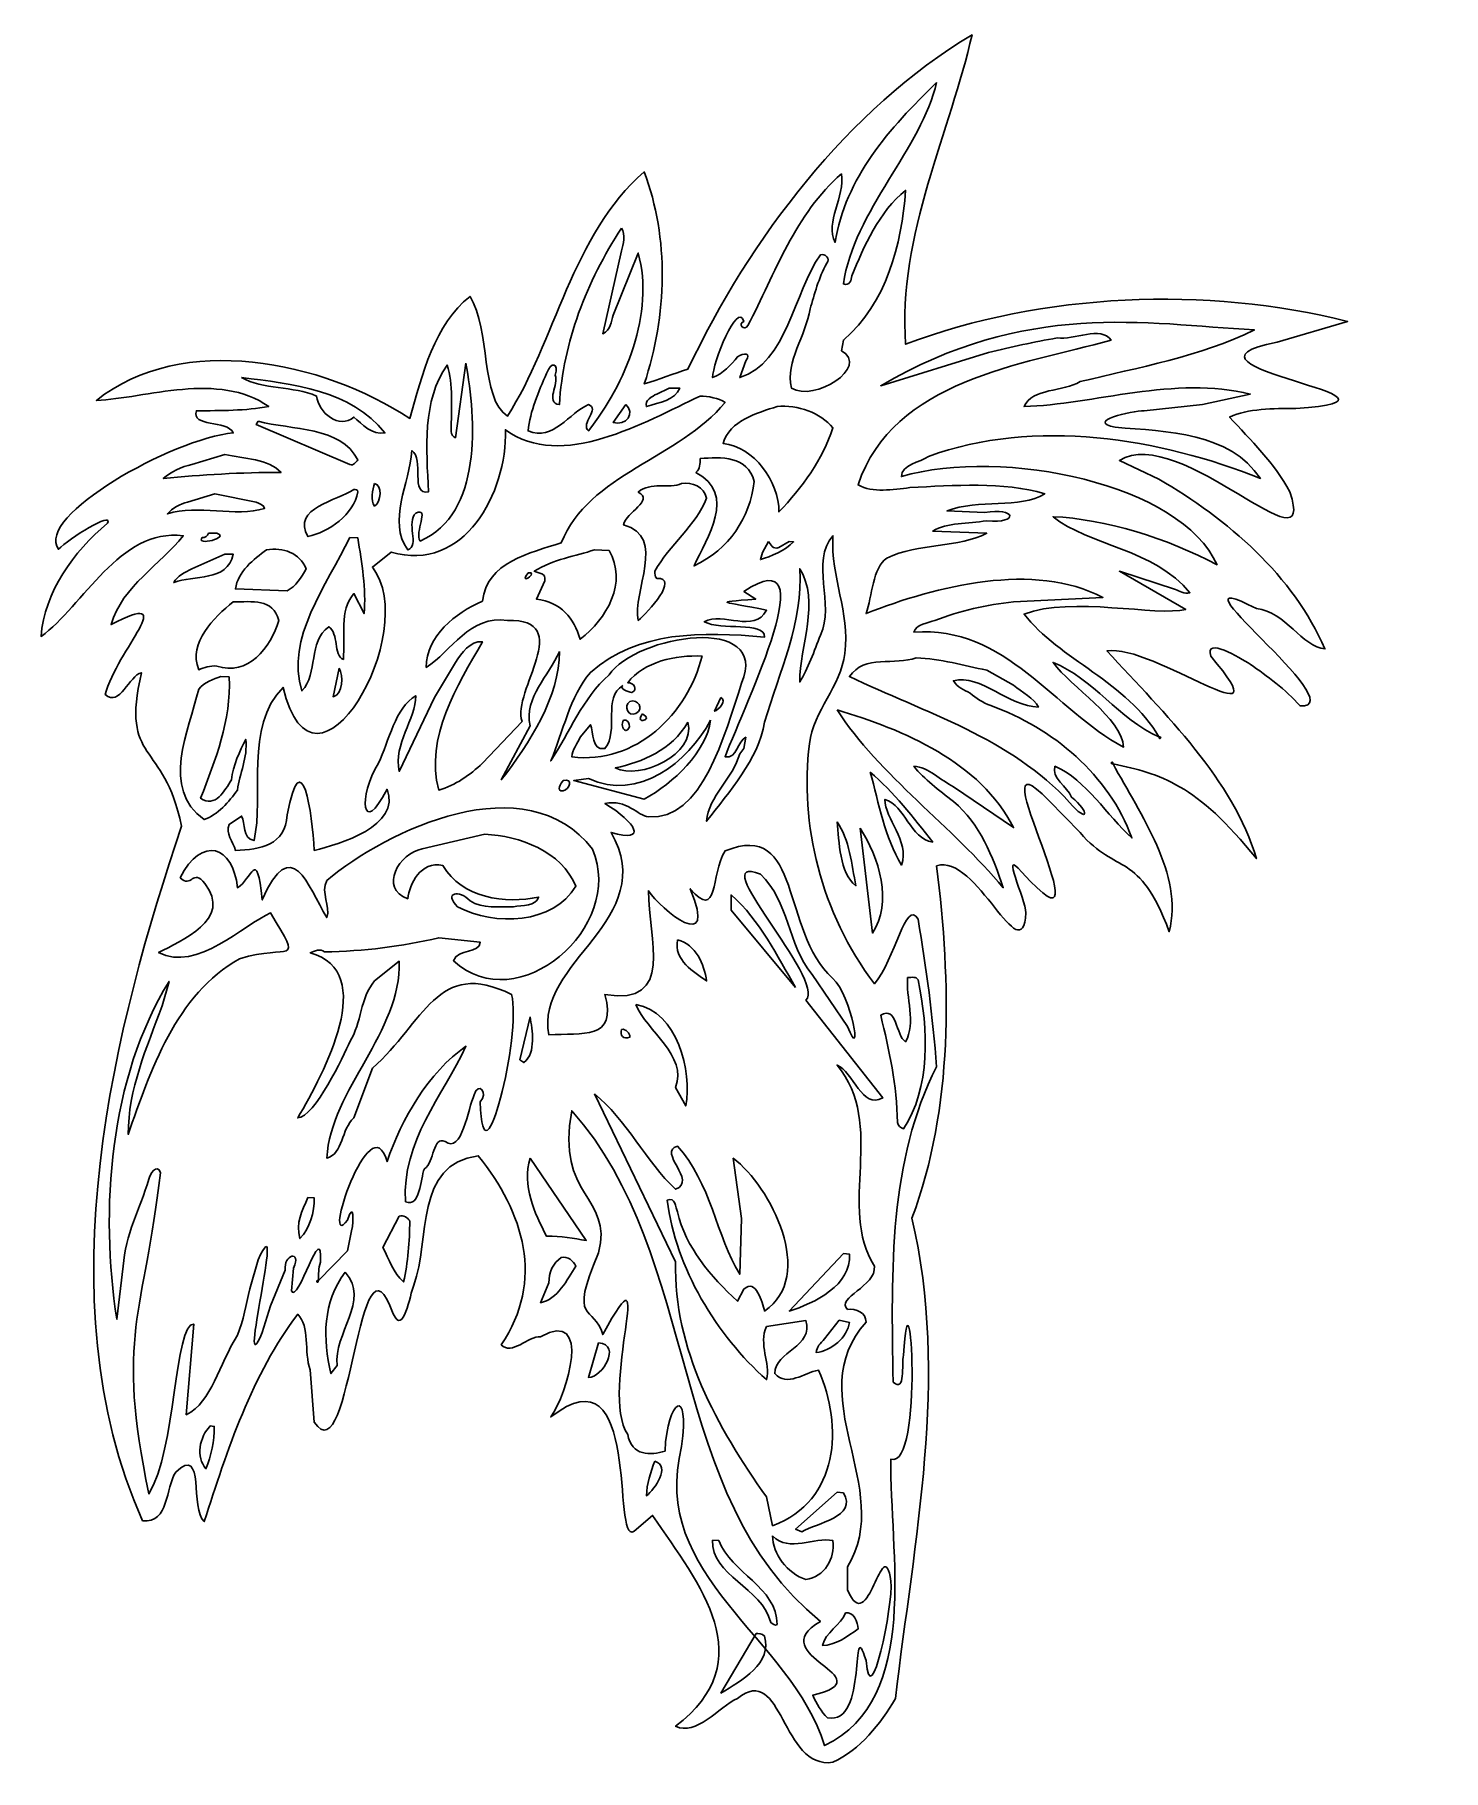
# Model space of a CAD drawing. Header units: centimetres. Extents: x -6.1 to 6.9, y -8 to 7.9.
import ezdxf

# ---------------------------------------------------------------- set-up
doc = ezdxf.new("R2010")
doc.units = ezdxf.units.CM
doc.header["$MEASUREMENT"] = 0
doc.layers.add('Ebene 1', color=7, linetype='Continuous')

msp = doc.modelspace()

# ---------------------------------------------------------------- linework, layer by layer
at = {"layer": 'Ebene 1'}
for points, knots in [([(3.84824, 1.23641), (3.84824, 1.27197), (3.81014, 1.23387), (3.84824, 1.23641), (3.84824, 1.23641), (4.09716, 0.76905), (4.49848, 0.22041), (4.36386, -0.30536), (4.36386, -0.30536), (4.07938, 0.44901), (3.88888, 0.20517), (3.54598, 0.60395), (3.54598, 0.60395), (3.54598, 0.60395), (3.25896, 0.89859), (3.25896, 0.89859), (3.25896, 0.89859), (2.53506, 1.65043), (3.88888, -0.72954), (3.01004, 0.24073), (3.01004, 0.24073), (2.80176, 0.48711), (3.04814, -0.01326), (3.04814, -0.13264), (3.04814, -0.13264), (3.01004, -0.69144), (2.59094, 0.42107), (2.22772, 0.29915), (2.22772, 0.29915), (2.36234, -0.78288), (2.38266, -1.91064), (2.00166, -2.9368), (2.00166, -2.9368), (2.34456, -4.3846), (2.01944, -5.89844), (1.84926, -7.34624), (1.84926, -7.34624), (1.71464, -7.57738), (1.52414, -7.81614), (1.27522, -7.93044), (1.27522, -7.93044), (0.80024, -8.0041), (0.81802, -7.00842), (0.39892, -7.3437), (0.39892, -7.3437), (0.2262, -7.42752), (0.01792, -7.69168), (-0.17003, -7.60024), (-0.17003, -7.60024), (0.62752, -6.99064), (0.05602, -6.30484), (-0.38085, -5.66476), (-0.38085, -5.66476), (-0.38085, -5.66476), (-0.55103, -5.80954), (-0.55103, -5.80954), (-0.55103, -5.80954), (-0.76185, -5.94416), (-0.47483, -4.10266), (-1.31557, -4.76052), (-1.31557, -4.76052), (-1.16317, -4.55224), (-0.93203, -3.75976), (-1.40955, -4.02392), (-1.40955, -4.02392), (-1.52385, -4.0163), (-1.67625, -4.20172), (-1.77023, -4.09758), (-1.77023, -4.09758), (-1.37145, -3.50576), (-1.56195, -2.886), (-1.98105, -2.36276), (-1.98105, -2.36276), (-2.57287, -2.43896), (-2.42047, -3.13492), (-2.57287, -3.54894), (-2.57287, -3.54894), (-2.61097, -3.64038), (-2.66685, -4.02138), (-2.76337, -3.8131), (-2.76337, -3.8131), (-3.08849, -2.88854), (-3.14437, -5.32186), (-3.48727, -4.80878), (-3.48727, -4.80878), (-3.48727, -4.80878), (-3.52537, -4.32872), (-3.52537, -4.32872), (-3.52537, -4.32872), (-3.58379, -4.16108), (-3.52537, -3.9274), (-3.63967, -3.81818), (-3.63967, -3.81818), (-4.05877, -4.36174), (-4.28991, -5.07294), (-4.49819, -5.72064), (-4.49819, -5.72064), (-4.63281, -5.61142), (-4.48549, -5.00944), (-4.75981, -5.26598), (-4.75981, -5.26598), (-4.85633, -5.4133), (-4.81823, -5.73588), (-5.06461, -5.71302), (-5.06461, -5.71302), (-5.97901, -3.66578), (-5.31099, -1.13848), (-4.70647, 0.66491), (-4.70647, 0.66491), (-4.86903, 1.45739), (-5.26781, 1.23387), (-5.07477, 2.07207), (-5.07477, 2.07207), (-5.18653, 2.04667), (-5.27543, 1.75203), (-5.40751, 1.87141), (-5.40751, 1.87141), (-5.30083, 2.28289), (-4.70393, 2.84931), (-5.35417, 2.51403), (-5.35417, 2.51403), (-5.25003, 2.87217), (-4.89443, 3.06521), (-4.69123, 3.32937), (-4.69123, 3.32937), (-5.28051, 3.40049), (-5.60817, 2.68421), (-5.99679, 2.40481), (-5.99679, 2.40481), (-5.96631, 2.81375), (-5.69961, 3.18205), (-5.38719, 3.44367), (-5.38719, 3.44367), (-5.33131, 3.56051), (-5.74025, 3.30651), (-5.83677, 3.20491), (-5.83677, 3.20491), (-6.05521, 3.51225), (-4.79029, 4.21837), (-4.23149, 4.27425), (-4.23149, 4.27425), (-4.28991, 4.39617), (-4.62265, 4.32251), (-4.56931, 4.47745), (-4.56931, 4.47745), (-4.34579, 4.47745), (-4.11719, 4.47745), (-3.90637, 4.51555), (-3.90637, 4.51555), (-4.36357, 4.84067), (-5.03413, 4.59175), (-5.48879, 4.57143), (-5.48879, 4.57143), (-4.70139, 5.20135), (-3.41107, 4.93465), (-2.61097, 4.40633), (-2.61097, 4.40633), (-2.49667, 4.80257), (-2.38237, 5.27755), (-2.05725, 5.52647), (-2.05725, 5.52647), (-1.86675, 5.21913), (-1.96327, 4.59175), (-1.71435, 4.42665), (-1.71435, 4.42665), (-1.27493, 5.10737), (-1.12253, 6.09797), (-0.45705, 6.66947), (-0.45705, 6.66947), (-0.22845, 6.05987), (-0.24623, 5.35375), (-0.45705, 4.72383), (-0.45705, 4.72383), (-0.32243, 4.76193), (-0.18781, 4.82035), (-0.05573, 4.85845), (-0.05573, 4.85845), (0.51322, 6.05987), (1.40984, 7.24097), (2.55284, 7.92931), (2.55284, 7.92931), (2.36234, 7.07079), (1.86704, 6.07765), (1.94324, 5.08705), (1.94324, 5.08705), (3.20054, 5.56457), (4.70676, 5.62045), (6.00216, 5.29787), (6.00216, 5.29787), (6.00216, 5.29787), (5.35446, 5.10737), (5.35446, 5.10737), (5.35446, 5.10737), (4.19368, 4.87623), (6.881, 4.59175), (5.52718, 4.49777), (5.52718, 4.49777), (5.31636, 4.49777), (5.08776, 4.49777), (4.91758, 4.41903), (4.91758, 4.41903), (5.10808, 4.21075), (5.33668, 3.99231), (5.4713, 3.73323), (5.4713, 3.73323), (5.738, 2.95345), (4.45784, 4.36569), (3.90666, 4.02025), (3.90666, 4.02025), (3.90666, 4.02025), (4.26988, 3.84753), (4.26988, 3.84753), (4.26988, 3.84753), (4.89726, 3.48685), (5.50686, 2.95853), (5.79388, 2.29051), (5.79388, 2.29051), (5.5856, 2.30829), (5.4332, 2.63087), (5.16396, 2.66135), (5.16396, 2.66135), (4.24956, 3.12617), (6.0809, 1.74441), (5.56528, 1.76727), (5.56528, 1.76727), (5.4332, 1.91967), (5.26048, 2.04159), (5.10808, 2.15081), (5.10808, 2.15081), (5.01156, 2.20923), (4.68898, 2.40735), (4.74486, 2.22447), (4.74486, 2.22447), (5.45098, 1.39135), (4.21146, 2.34131), (3.79236, 2.27273), (3.79236, 2.27273), (4.32576, 1.69107), (4.95568, 1.08655), (5.16396, 0.36519), (5.16396, 0.36519), (4.61278, 1.05353), (4.28766, 1.13989), (3.84824, 1.23641)], [0, 0, 0, 0, 0.01639344, 0.01639344, 0.01639344, 0.01639344, 0.03278689, 0.03278689, 0.03278689, 0.03278689, 0.04918033, 0.04918033, 0.04918033, 0.04918033, 0.06557377, 0.06557377, 0.06557377, 0.06557377, 0.08196721, 0.08196721, 0.08196721, 0.08196721, 0.09836066, 0.09836066, 0.09836066, 0.09836066, 0.1147541, 0.1147541, 0.1147541, 0.1147541, 0.13114754, 0.13114754, 0.13114754, 0.13114754, 0.14754098, 0.14754098, 0.14754098, 0.14754098, 0.16393443, 0.16393443, 0.16393443, 0.16393443, 0.18032787, 0.18032787, 0.18032787, 0.18032787, 0.19672131, 0.19672131, 0.19672131, 0.19672131, 0.21311475, 0.21311475, 0.21311475, 0.21311475, 0.2295082, 0.2295082, 0.2295082, 0.2295082, 0.24590164, 0.24590164, 0.24590164, 0.24590164, 0.26229508, 0.26229508, 0.26229508, 0.26229508, 0.27868852, 0.27868852, 0.27868852, 0.27868852, 0.29508197, 0.29508197, 0.29508197, 0.29508197, 0.31147541, 0.31147541, 0.31147541, 0.31147541, 0.32786885, 0.32786885, 0.32786885, 0.32786885, 0.3442623, 0.3442623, 0.3442623, 0.3442623, 0.36065574, 0.36065574, 0.36065574, 0.36065574, 0.37704918, 0.37704918, 0.37704918, 0.37704918, 0.39344262, 0.39344262, 0.39344262, 0.39344262, 0.40983607, 0.40983607, 0.40983607, 0.40983607, 0.42622951, 0.42622951, 0.42622951, 0.42622951, 0.44262295, 0.44262295, 0.44262295, 0.44262295, 0.45901639, 0.45901639, 0.45901639, 0.45901639, 0.47540984, 0.47540984, 0.47540984, 0.47540984, 0.49180328, 0.49180328, 0.49180328, 0.49180328, 0.50819672, 0.50819672, 0.50819672, 0.50819672, 0.52459016, 0.52459016, 0.52459016, 0.52459016, 0.54098361, 0.54098361, 0.54098361, 0.54098361, 0.55737705, 0.55737705, 0.55737705, 0.55737705, 0.57377049, 0.57377049, 0.57377049, 0.57377049, 0.59016393, 0.59016393, 0.59016393, 0.59016393, 0.60655738, 0.60655738, 0.60655738, 0.60655738, 0.62295082, 0.62295082, 0.62295082, 0.62295082, 0.63934426, 0.63934426, 0.63934426, 0.63934426, 0.6557377, 0.6557377, 0.6557377, 0.6557377, 0.67213115, 0.67213115, 0.67213115, 0.67213115, 0.68852459, 0.68852459, 0.68852459, 0.68852459, 0.70491803, 0.70491803, 0.70491803, 0.70491803, 0.72131148, 0.72131148, 0.72131148, 0.72131148, 0.73770492, 0.73770492, 0.73770492, 0.73770492, 0.75409836, 0.75409836, 0.75409836, 0.75409836, 0.7704918, 0.7704918, 0.7704918, 0.7704918, 0.78688525, 0.78688525, 0.78688525, 0.78688525, 0.80327869, 0.80327869, 0.80327869, 0.80327869, 0.81967213, 0.81967213, 0.81967213, 0.81967213, 0.83606557, 0.83606557, 0.83606557, 0.83606557, 0.85245902, 0.85245902, 0.85245902, 0.85245902, 0.86885246, 0.86885246, 0.86885246, 0.86885246, 0.8852459, 0.8852459, 0.8852459, 0.8852459, 0.90163934, 0.90163934, 0.90163934, 0.90163934, 0.91803279, 0.91803279, 0.91803279, 0.91803279, 0.93442623, 0.93442623, 0.93442623, 0.93442623, 0.95081967, 0.95081967, 0.95081967, 0.95081967, 0.96721311, 0.96721311, 0.96721311, 0.96721311, 0.98360656, 0.98360656, 0.98360656, 0.98360656, 1, 1, 1, 1]), ([(-0.58913, 1.80791), (-0.51293, 1.83839), (-0.45705, 1.73679), (-0.53325, 1.69869), (-0.53325, 1.69869), (-0.60945, 1.66059), (-0.64755, 1.76727), (-0.58913, 1.80791)], [0, 0, 0, 0, 0.5, 0.5, 0.5, 0.5, 1, 1, 1, 1]), ([(-0.64755, 1.63519), (-0.58913, 1.65043), (-0.57135, 1.55137), (-0.62723, 1.54121), (-0.62723, 1.54121), (-0.66533, 1.55137), (-0.66533, 1.60725), (-0.64755, 1.63519)], [0, 0, 0, 0, 0.5, 0.5, 0.5, 0.5, 1, 1, 1, 1]), ([(-1.92263, 0.58871), (-1.60005, 0.57601), (-1.21905, 0.43377), (-1.08443, 0.11119), (-1.08443, 0.11119), (-1.29525, -0.23424), (-1.82865, -0.25964), (-2.17155, -0.07676), (-2.17155, -0.07676), (-2.30617, 0.05277), (-2.15377, 0.08579), (-2.05725, -0.02342), (-2.05725, -0.02342), (-1.94295, -0.09962), (-1.79055, -0.07168), (-1.65847, -0.07676), (-1.65847, -0.07676), (-1.57973, -0.06152), (-1.44765, -0.07168), (-1.42733, 0.01213), (-1.42733, 0.01213), (-1.73213, -0.05136), (-2.13345, 0.00197), (-2.30617, 0.30169), (-2.30617, 0.30169), (-2.51445, 0.34741), (-2.61097, 0.13151), (-2.62875, -0.0031), (-2.62875, -0.0031), (-2.89799, 0.09341), (-2.70749, 0.41853), (-2.49667, 0.45409), (-2.49667, 0.45409), (-2.49667, 0.45409), (-1.92263, 0.58871), (-1.92263, 0.58871)], [0, 0, 0, 0, 0.11111111, 0.11111111, 0.11111111, 0.11111111, 0.22222222, 0.22222222, 0.22222222, 0.22222222, 0.33333333, 0.33333333, 0.33333333, 0.33333333, 0.44444444, 0.44444444, 0.44444444, 0.44444444, 0.55555556, 0.55555556, 0.55555556, 0.55555556, 0.66666667, 0.66666667, 0.66666667, 0.66666667, 0.77777778, 0.77777778, 0.77777778, 0.77777778, 0.88888889, 0.88888889, 0.88888889, 0.88888889, 1, 1, 1, 1]), ([(1.96102, -0.72446), (2.00166, -0.727), (2.03976, -0.7143), (2.05754, -0.74732), (2.05754, -0.74732), (2.15406, -1.19944), (2.17184, -1.74554), (1.92292, -2.11638), (1.92292, -2.11638), (1.90514, -2.10622), (1.86704, -2.08336), (1.86704, -2.05796), (1.86704, -2.05796), (1.86704, -1.71506), (1.79084, -1.39248), (1.71464, -1.07244), (1.71464, -1.07244), (1.86704, -0.981), (1.84926, -1.25532), (1.94324, -1.31628), (1.94324, -1.31628), (2.03976, -1.1461), (1.94324, -0.89972), (1.96102, -0.72446)], [0, 0, 0, 0, 0.16666667, 0.16666667, 0.16666667, 0.16666667, 0.33333333, 0.33333333, 0.33333333, 0.33333333, 0.5, 0.5, 0.5, 0.5, 0.66666667, 0.66666667, 0.66666667, 0.66666667, 0.83333333, 0.83333333, 0.83333333, 0.83333333, 1, 1, 1, 1]), ([(-3.54569, -2.7463), (-3.54569, -2.7463), (-3.48727, -2.74884), (-3.48727, -2.74884), (-3.48727, -2.74884), (-3.48727, -2.88092), (-3.52537, -3.02824), (-3.61935, -3.12222), (-3.61935, -3.12222), (-3.65999, -2.97998), (-3.60157, -2.87076), (-3.54569, -2.7463)], [0, 0, 0, 0, 0.33333333, 0.33333333, 0.33333333, 0.33333333, 0.66666667, 0.66666667, 0.66666667, 0.66666667, 1, 1, 1, 1]), ([(0.17032, -5.89082), (0.17032, -5.89082), (0.2262, -5.8959), (0.2262, -5.8959), (0.2262, -5.8959), (0.3405, -6.19054), (0.76214, -6.32262), (0.76214, -6.66552), (0.76214, -6.66552), (0.74182, -6.68076), (0.7215, -6.66044), (0.70372, -6.64774), (0.70372, -6.64774), (0.62752, -6.32516), (0.15254, -6.21848), (0.17032, -5.89082)], [0, 0, 0, 0, 0.25, 0.25, 0.25, 0.25, 0.5, 0.5, 0.5, 0.5, 0.75, 0.75, 0.75, 0.75, 1, 1, 1, 1])]:
    msp.add_open_spline(points, degree=3, knots=knots, dxfattribs=at)
at = {"layer": 'Ebene 1', "color": 7}
for points, knots in [([(2.22772, 7.48989), (2.09564, 6.89807), (1.46572, 6.30625), (1.37174, 5.64077), (1.37174, 5.64077), (1.42762, 5.62045), (1.44794, 5.67887), (1.44794, 5.71697), (1.44794, 5.71697), (1.56224, 5.98367), (1.69686, 6.30625), (1.94324, 6.49929), (1.94324, 6.49929), (1.90514, 6.00145), (1.77052, 5.46805), (1.37174, 5.12515), (1.37174, 5.12515), (1.37174, 5.12515), (1.35396, 5.02863), (1.35396, 5.02863), (1.35396, 5.02863), (1.61812, 4.87623), (1.10504, 4.55365), (0.89422, 4.68573), (0.89422, 4.68573), (0.83834, 4.93465), (1.0263, 5.16325), (1.06694, 5.41217), (1.06694, 5.41217), (1.10504, 5.54425), (1.14314, 5.69665), (1.21934, 5.83127), (1.21934, 5.83127), (1.25744, 5.86937), (1.19902, 5.92525), (1.16092, 5.90747), (1.16092, 5.90747), (0.91454, 5.56457), (0.85612, 4.91433), (0.41924, 4.78225), (0.41924, 4.78225), (0.41924, 4.78225), (0.47512, 4.93465), (0.47512, 4.93465), (0.47512, 4.93465), (0.531, 5.01085), (0.45734, 5.01085), (0.39892, 4.97275), (0.39892, 4.97275), (0.3405, 4.89655), (0.26684, 4.82035), (0.17032, 4.78225), (0.17032, 4.78225), (0.17032, 4.91433), (0.39892, 5.48837), (0.45734, 5.29787), (0.45734, 5.29787), (0.39892, 5.27755), (0.45734, 5.20135), (0.49544, 5.25977), (0.49544, 5.25977), (0.74182, 5.73475), (0.93232, 6.28847), (1.35396, 6.65169), (1.35396, 6.65169), (1.38952, 6.44087), (1.19902, 6.21227), (1.29554, 6.02177), (1.29554, 6.02177), (1.38952, 6.61105), (1.79084, 7.07079), (2.22772, 7.48989)], [0, 0, 0, 0, 0.05555556, 0.05555556, 0.05555556, 0.05555556, 0.11111111, 0.11111111, 0.11111111, 0.11111111, 0.16666667, 0.16666667, 0.16666667, 0.16666667, 0.22222222, 0.22222222, 0.22222222, 0.22222222, 0.27777778, 0.27777778, 0.27777778, 0.27777778, 0.33333333, 0.33333333, 0.33333333, 0.33333333, 0.38888889, 0.38888889, 0.38888889, 0.38888889, 0.44444444, 0.44444444, 0.44444444, 0.44444444, 0.5, 0.5, 0.5, 0.5, 0.55555556, 0.55555556, 0.55555556, 0.55555556, 0.61111111, 0.61111111, 0.61111111, 0.61111111, 0.66666667, 0.66666667, 0.66666667, 0.66666667, 0.72222222, 0.72222222, 0.72222222, 0.72222222, 0.77777778, 0.77777778, 0.77777778, 0.77777778, 0.83333333, 0.83333333, 0.83333333, 0.83333333, 0.88888889, 0.88888889, 0.88888889, 0.88888889, 0.94444444, 0.94444444, 0.94444444, 0.94444444, 1, 1, 1, 1]), ([(-0.66533, 6.15385), (-0.62723, 6.09797), (-0.64755, 6.00145), (-0.66533, 5.94557), (-0.66533, 5.94557), (-0.66533, 5.94557), (-0.83805, 5.18357), (-0.83805, 5.18357), (-0.83805, 5.18357), (-0.76185, 5.21913), (-0.76185, 5.29787), (-0.74153, 5.35375), (-0.74153, 5.35375), (-0.74153, 5.35375), (-0.51293, 5.92525), (-0.51293, 5.92525), (-0.51293, 5.92525), (-0.36053, 5.37153), (-0.62723, 4.72383), (-0.97013, 4.29203), (-0.97013, 4.29203), (-1.04633, 4.35807), (-0.85837, 4.49777), (-0.97013, 4.53333), (-0.97013, 4.53333), (-1.14285, 4.45967), (-1.29525, 4.19297), (-1.52385, 4.29203), (-1.52385, 4.29203), (-1.50607, 4.47745), (-1.42733, 4.65017), (-1.35367, 4.82035), (-1.35367, 4.82035), (-1.31557, 4.93465), (-1.23683, 4.91433), (-1.27493, 4.80257), (-1.27493, 4.80257), (-1.23683, 4.72383), (-1.37145, 4.55365), (-1.23683, 4.53333), (-1.23683, 4.53333), (-1.20127, 5.10737), (-0.99045, 5.65855), (-0.66533, 6.15385)], [0, 0, 0, 0, 0.09090909, 0.09090909, 0.09090909, 0.09090909, 0.18181818, 0.18181818, 0.18181818, 0.18181818, 0.27272727, 0.27272727, 0.27272727, 0.27272727, 0.36363636, 0.36363636, 0.36363636, 0.36363636, 0.45454545, 0.45454545, 0.45454545, 0.45454545, 0.54545455, 0.54545455, 0.54545455, 0.54545455, 0.63636364, 0.63636364, 0.63636364, 0.63636364, 0.72727273, 0.72727273, 0.72727273, 0.72727273, 0.81818182, 0.81818182, 0.81818182, 0.81818182, 0.90909091, 0.90909091, 0.90909091, 0.90909091, 1, 1, 1, 1]), ([(4.26988, 1.48279), (3.90666, 1.64027), (3.65774, 2.02635), (3.29706, 2.16605), (3.29706, 2.16605), (3.46724, 1.93999), (3.92698, 1.65551), (3.94476, 1.38881), (3.94476, 1.38881), (3.31484, 1.72409), (2.85764, 2.51403), (2.01944, 2.44291), (2.01944, 2.44291), (2.03976, 2.51911), (2.15406, 2.52927), (2.20994, 2.55213), (2.20994, 2.55213), (2.43854, 2.63849), (2.68746, 2.69945), (2.93384, 2.72231), (2.93384, 2.72231), (2.93384, 2.72231), (3.75426, 2.76295), (3.75426, 2.76295), (3.75426, 2.76295), (3.12434, 3.09569), (2.22772, 2.86963), (1.58002, 2.61563), (1.58002, 2.61563), (1.63844, 2.77311), (1.63844, 3.03727), (1.77052, 3.12363), (1.77052, 3.12363), (2.05754, 3.26333), (2.43854, 3.22015), (2.68746, 3.35223), (2.68746, 3.35223), (2.68746, 3.35223), (2.19216, 3.37255), (2.19216, 3.37255), (2.19216, 3.37255), (2.32424, 3.45129), (2.51474, 3.44113), (2.68746, 3.46653), (2.68746, 3.46653), (2.99226, 3.43859), (2.95416, 3.59607), (2.66714, 3.54273), (2.66714, 3.54273), (2.66714, 3.54273), (2.32424, 3.55797), (2.32424, 3.55797), (2.32424, 3.55797), (2.61126, 3.67227), (2.99226, 3.57067), (3.22086, 3.71545), (3.22086, 3.71545), (2.83986, 3.82721), (2.38266, 3.79165), (1.98134, 3.77133), (1.98134, 3.77133), (1.82894, 3.75355), (1.63844, 3.72053), (1.50636, 3.79673), (1.50636, 3.79673), (1.82894, 4.76193), (3.01004, 4.89655), (3.83046, 5.12515), (3.83046, 5.12515), (3.73648, 5.25977), (3.48756, 5.12515), (3.33516, 5.14547), (3.33516, 5.14547), (3.12434, 5.10737), (2.91352, 5.06673), (2.70524, 5.01085), (2.70524, 5.01085), (2.70524, 5.01085), (1.71464, 4.70605), (1.71464, 4.70605), (1.71464, 4.70605), (3.04814, 5.48837), (4.13526, 5.27755), (5.14618, 5.21913), (5.14618, 5.21913), (4.65088, 4.97275), (4.07938, 4.87623), (3.54598, 4.74415), (3.54598, 4.74415), (3.39358, 4.65017), (3.10656, 4.68573), (3.03036, 4.51555), (3.03036, 4.51555), (3.65774, 4.53333), (4.42228, 4.80257), (5.10808, 4.62985), (5.10808, 4.62985), (5.10808, 4.62985), (4.66866, 4.53333), (4.66866, 4.53333), (4.66866, 4.53333), (4.66866, 4.53333), (4.13526, 4.47745), (4.13526, 4.47745), (4.13526, 4.47745), (4.02096, 4.47745), (3.58408, 4.38093), (3.86856, 4.32505), (3.86856, 4.32505), (4.34608, 4.28695), (4.91758, 4.27933), (5.20206, 3.85515), (5.20206, 3.85515), (4.28766, 4.22345), (3.12434, 4.41395), (2.15406, 4.05835), (2.15406, 4.05835), (2.07532, 4.00247), (1.90514, 3.98215), (1.90514, 3.87293), (1.90514, 3.87293), (2.83986, 4.14725), (4.47816, 3.80181), (4.80328, 3.06267), (4.80328, 3.06267), (4.34608, 3.30651), (3.77204, 3.48431), (3.29706, 3.50463), (3.29706, 3.50463), (3.61964, 3.24301), (4.23178, 3.20491), (4.55436, 2.80613), (4.55436, 2.80613), (4.49848, 2.79343), (4.45784, 2.82137), (4.42228, 2.83661), (4.42228, 2.83661), (4.42228, 2.83661), (3.90666, 3.00425), (3.90666, 3.00425), (3.90666, 3.00425), (3.90666, 3.00425), (4.51626, 2.65373), (4.51626, 2.65373), (4.51626, 2.65373), (4.24956, 2.58515), (3.46724, 2.77819), (3.03036, 2.61055), (3.03036, 2.61055), (3.35294, 2.19399), (3.98286, 1.98317), (4.26988, 1.48279)], [0, 0, 0, 0, 0.02631579, 0.02631579, 0.02631579, 0.02631579, 0.05263158, 0.05263158, 0.05263158, 0.05263158, 0.07894737, 0.07894737, 0.07894737, 0.07894737, 0.10526316, 0.10526316, 0.10526316, 0.10526316, 0.13157895, 0.13157895, 0.13157895, 0.13157895, 0.15789474, 0.15789474, 0.15789474, 0.15789474, 0.18421053, 0.18421053, 0.18421053, 0.18421053, 0.21052632, 0.21052632, 0.21052632, 0.21052632, 0.23684211, 0.23684211, 0.23684211, 0.23684211, 0.26315789, 0.26315789, 0.26315789, 0.26315789, 0.28947368, 0.28947368, 0.28947368, 0.28947368, 0.31578947, 0.31578947, 0.31578947, 0.31578947, 0.34210526, 0.34210526, 0.34210526, 0.34210526, 0.36842105, 0.36842105, 0.36842105, 0.36842105, 0.39473684, 0.39473684, 0.39473684, 0.39473684, 0.42105263, 0.42105263, 0.42105263, 0.42105263, 0.44736842, 0.44736842, 0.44736842, 0.44736842, 0.47368421, 0.47368421, 0.47368421, 0.47368421, 0.5, 0.5, 0.5, 0.5, 0.52631579, 0.52631579, 0.52631579, 0.52631579, 0.55263158, 0.55263158, 0.55263158, 0.55263158, 0.57894737, 0.57894737, 0.57894737, 0.57894737, 0.60526316, 0.60526316, 0.60526316, 0.60526316, 0.63157895, 0.63157895, 0.63157895, 0.63157895, 0.65789474, 0.65789474, 0.65789474, 0.65789474, 0.68421053, 0.68421053, 0.68421053, 0.68421053, 0.71052632, 0.71052632, 0.71052632, 0.71052632, 0.73684211, 0.73684211, 0.73684211, 0.73684211, 0.76315789, 0.76315789, 0.76315789, 0.76315789, 0.78947368, 0.78947368, 0.78947368, 0.78947368, 0.81578947, 0.81578947, 0.81578947, 0.81578947, 0.84210526, 0.84210526, 0.84210526, 0.84210526, 0.86842105, 0.86842105, 0.86842105, 0.86842105, 0.89473684, 0.89473684, 0.89473684, 0.89473684, 0.92105263, 0.92105263, 0.92105263, 0.92105263, 0.94736842, 0.94736842, 0.94736842, 0.94736842, 0.97368421, 0.97368421, 0.97368421, 0.97368421, 1, 1, 1, 1]), ([(-4.15529, 4.78225), (-3.69809, 4.72383), (-3.14437, 4.66795), (-2.83957, 4.27425), (-2.83957, 4.27425), (-2.95387, 4.24885), (-3.05039, 4.35299), (-3.12405, 4.41903), (-3.12405, 4.41903), (-3.25867, 4.30219), (-3.44917, 4.45967), (-3.46695, 4.61207), (-3.46695, 4.61207), (-3.67777, 4.70605), (-3.96479, 4.66795), (-4.15529, 4.78225)], [0, 0, 0, 0, 0.25, 0.25, 0.25, 0.25, 0.5, 0.5, 0.5, 0.5, 0.75, 0.75, 0.75, 0.75, 1, 1, 1, 1]), ([(-2.09535, 4.91433), (-2.00137, 4.39617), (-1.94295, 3.52749), (-2.51445, 3.28111), (-2.51445, 3.28111), (-2.57287, 3.35985), (-2.42047, 3.59607), (-2.55509, 3.53765), (-2.55509, 3.53765), (-2.64907, 3.45383), (-2.51445, 3.23793), (-2.62875, 3.19983), (-2.62875, 3.19983), (-2.81925, 3.46399), (-2.61097, 3.80943), (-2.59065, 4.11169), (-2.59065, 4.11169), (-2.47635, 4.03549), (-2.61097, 3.69513), (-2.43825, 3.73323), (-2.43825, 3.73323), (-2.45857, 4.12185), (-2.49667, 4.57143), (-2.26807, 4.89655), (-2.26807, 4.89655), (-2.20965, 4.72383), (-2.22997, 4.49777), (-2.22997, 4.28695), (-2.22997, 4.28695), (-2.22997, 4.26155), (-2.20965, 4.23361), (-2.19187, 4.22853), (-2.19187, 4.22853), (-2.19187, 4.22853), (-2.09535, 4.91433), (-2.09535, 4.91433)], [0, 0, 0, 0, 0.11111111, 0.11111111, 0.11111111, 0.11111111, 0.22222222, 0.22222222, 0.22222222, 0.22222222, 0.33333333, 0.33333333, 0.33333333, 0.33333333, 0.44444444, 0.44444444, 0.44444444, 0.44444444, 0.55555556, 0.55555556, 0.55555556, 0.55555556, 0.66666667, 0.66666667, 0.66666667, 0.66666667, 0.77777778, 0.77777778, 0.77777778, 0.77777778, 0.88888889, 0.88888889, 0.88888889, 0.88888889, 1, 1, 1, 1]), ([(-0.22845, 4.68573), (-0.22845, 4.68573), (-0.13193, 4.68573), (-0.13193, 4.68573), (-0.13193, 4.68573), (-0.17003, 4.57143), (-0.32243, 4.55365), (-0.43673, 4.51555), (-0.43673, 4.51555), (-0.45705, 4.57143), (-0.38085, 4.61207), (-0.34275, 4.62985), (-0.34275, 4.62985), (-0.34275, 4.62985), (-0.22845, 4.68573), (-0.22845, 4.68573)], [0, 0, 0, 0, 0.25, 0.25, 0.25, 0.25, 0.5, 0.5, 0.5, 0.5, 0.75, 0.75, 0.75, 0.75, 1, 1, 1, 1]), ([(0.05602, 4.61207), (0.13222, 4.61207), (0.2262, 4.59175), (0.28462, 4.55365), (0.28462, 4.55365), (-0.13193, 4.04311), (-0.97013, 3.89579), (-1.21905, 3.26333), (-1.21905, 3.26333), (-1.50607, 3.17443), (-1.90485, 3.08299), (-1.94295, 2.72993), (-1.94295, 2.72993), (-2.19187, 2.62071), (-2.45857, 2.40989), (-2.45857, 2.12033), (-2.45857, 2.12033), (-2.22997, 2.26765), (-2.05725, 2.60547), (-1.71435, 2.55213), (-1.71435, 2.55213), (-1.08443, 2.56991), (-1.67625, 1.89935), (-1.57973, 1.62503), (-1.57973, 1.62503), (-1.57973, 1.62503), (-1.94295, 1.24149), (-1.94295, 1.24149), (-1.94295, 1.24149), (-2.05725, 1.13481), (-2.19187, 1.03575), (-2.34427, 0.99511), (-2.34427, 0.99511), (-2.47635, 1.47517), (-2.17155, 1.95523), (-1.94295, 2.35655), (-1.94295, 2.35655), (-2.05725, 2.36417), (-2.13345, 2.25495), (-2.19187, 2.16605), (-2.19187, 2.16605), (-2.19187, 2.16605), (-2.38237, 1.84347), (-2.38237, 1.84347), (-2.38237, 1.84347), (-2.38237, 1.84347), (-2.70749, 1.16529), (-2.70749, 1.16529), (-2.70749, 1.16529), (-2.76337, 1.41929), (-2.55509, 1.64535), (-2.55509, 1.86125), (-2.55509, 1.86125), (-2.74559, 1.74949), (-2.80147, 1.44469), (-2.89799, 1.24149), (-2.89799, 1.24149), (-3.08849, 0.93669), (-3.05039, 0.54807), (-2.81925, 1.00273), (-2.81925, 1.00273), (-2.68717, 0.66237), (-3.25867, 0.49727), (-3.48727, 0.44139), (-3.48727, 0.44139), (-3.50759, 0.78175), (-3.60157, 1.46247), (-3.73619, 0.76651), (-3.73619, 0.76651), (-3.75397, 0.48711), (-3.98257, 0.44901), (-4.21117, 0.44139), (-4.21117, 0.44139), (-4.23149, 0.52013), (-4.30769, 0.59633), (-4.26959, 0.68015), (-4.26959, 0.68015), (-4.26959, 0.68015), (-4.15529, 0.75635), (-4.15529, 0.75635), (-4.15529, 0.75635), (-4.11719, 0.68777), (-4.15529, 0.55569), (-4.04099, 0.53029), (-4.04099, 0.53029), (-3.94447, 0.94431), (-4.13497, 1.57169), (-3.77429, 1.93745), (-3.77429, 1.93745), (-3.48727, 0.72333), (-2.49667, 2.45561), (-2.95387, 3.04235), (-2.95387, 3.04235), (-2.95387, 3.04235), (-2.78115, 3.17951), (-2.78115, 3.17951), (-2.78115, 3.17951), (-2.11567, 2.98393), (-1.71435, 3.72053), (-1.73213, 4.30219), (-1.73213, 4.30219), (-1.21905, 3.92373), (-0.45705, 4.37077), (0.05602, 4.61207)], [0, 0, 0, 0, 0.03846154, 0.03846154, 0.03846154, 0.03846154, 0.07692308, 0.07692308, 0.07692308, 0.07692308, 0.11538462, 0.11538462, 0.11538462, 0.11538462, 0.15384615, 0.15384615, 0.15384615, 0.15384615, 0.19230769, 0.19230769, 0.19230769, 0.19230769, 0.23076923, 0.23076923, 0.23076923, 0.23076923, 0.26923077, 0.26923077, 0.26923077, 0.26923077, 0.30769231, 0.30769231, 0.30769231, 0.30769231, 0.34615385, 0.34615385, 0.34615385, 0.34615385, 0.38461538, 0.38461538, 0.38461538, 0.38461538, 0.42307692, 0.42307692, 0.42307692, 0.42307692, 0.46153846, 0.46153846, 0.46153846, 0.46153846, 0.5, 0.5, 0.5, 0.5, 0.53846154, 0.53846154, 0.53846154, 0.53846154, 0.57692308, 0.57692308, 0.57692308, 0.57692308, 0.61538462, 0.61538462, 0.61538462, 0.61538462, 0.65384615, 0.65384615, 0.65384615, 0.65384615, 0.69230769, 0.69230769, 0.69230769, 0.69230769, 0.73076923, 0.73076923, 0.73076923, 0.73076923, 0.76923077, 0.76923077, 0.76923077, 0.76923077, 0.80769231, 0.80769231, 0.80769231, 0.80769231, 0.84615385, 0.84615385, 0.84615385, 0.84615385, 0.88461538, 0.88461538, 0.88461538, 0.88461538, 0.92307692, 0.92307692, 0.92307692, 0.92307692, 0.96153846, 0.96153846, 0.96153846, 0.96153846, 1, 1, 1, 1]), ([(-0.62723, 4.53333), (-0.53325, 4.45967), (-0.62723, 4.33267), (-0.74153, 4.36823), (-0.74153, 4.36823), (-0.74153, 4.36823), (-0.62723, 4.53333), (-0.62723, 4.53333)], [0, 0, 0, 0, 0.5, 0.5, 0.5, 0.5, 1, 1, 1, 1]), ([(0.76214, 4.51555), (0.95264, 4.53333), (1.16092, 4.45967), (1.27522, 4.31997), (1.27522, 4.31997), (1.18124, 4.03041), (0.99074, 3.76879), (0.77992, 3.54781), (0.77992, 3.54781), (0.77992, 3.82721), (0.55132, 4.14471), (0.26684, 4.17773), (0.26684, 4.17773), (0.32272, 4.38601), (0.58942, 4.45967), (0.76214, 4.51555)], [0, 0, 0, 0, 0.25, 0.25, 0.25, 0.25, 0.5, 0.5, 0.5, 0.5, 0.75, 0.75, 0.75, 0.75, 1, 1, 1, 1]), ([(-4.00289, 4.38093), (-3.69809, 4.29965), (-3.24089, 4.33521), (-3.08849, 4.02533), (-3.08849, 4.02533), (-3.10627, 4.00755), (-3.12405, 3.97199), (-3.16215, 3.98215), (-3.16215, 3.98215), (-3.16215, 3.98215), (-4.02067, 4.35045), (-4.02067, 4.35045), (-4.02067, 4.35045), (-4.02067, 4.35045), (-4.00289, 4.38093), (-4.00289, 4.38093)], [0, 0, 0, 0, 0.25, 0.25, 0.25, 0.25, 0.5, 0.5, 0.5, 0.5, 0.75, 0.75, 0.75, 0.75, 1, 1, 1, 1]), ([(-4.30769, 4.07613), (-4.13497, 4.03803), (-3.90637, 4.03295), (-3.79207, 3.91103), (-3.79207, 3.91103), (-4.15529, 3.91103), (-4.52613, 3.89071), (-4.87411, 3.85515), (-4.87411, 3.85515), (-4.80807, 3.91357), (-4.70393, 3.96691), (-4.61249, 3.98215), (-4.61249, 3.98215), (-4.61249, 3.98215), (-4.30769, 4.07613), (-4.30769, 4.07613)], [0, 0, 0, 0, 0.25, 0.25, 0.25, 0.25, 0.5, 0.5, 0.5, 0.5, 0.75, 0.75, 0.75, 0.75, 1, 1, 1, 1]), ([(0.05602, 4.03803), (0.24652, 4.05327), (0.49544, 4.06597), (0.55132, 3.82721), (0.55132, 3.82721), (0.51322, 3.49193), (0.32272, 3.20745), (0.00014, 3.05251), (0.00014, 3.05251), (0.11444, 3.31159), (0.39892, 3.70783), (0.01792, 3.91103), (0.01792, 3.91103), (0.05602, 3.94405), (0.05602, 3.98977), (0.05602, 4.03803)], [0, 0, 0, 0, 0.25, 0.25, 0.25, 0.25, 0.5, 0.5, 0.5, 0.5, 0.75, 0.75, 0.75, 0.75, 1, 1, 1, 1]), ([(-0.11415, 3.80943), (-0.01763, 3.82721), (0.09412, 3.77641), (0.11444, 3.67481), (0.11444, 3.67481), (0.01792, 3.42335), (-0.22845, 3.24301), (-0.36053, 3.00425), (-0.36053, 3.00425), (-0.36053, 2.98139), (-0.36053, 2.95345), (-0.34275, 2.93821), (-0.34275, 2.93821), (-0.13193, 2.94837), (-0.41895, 2.62579), (-0.51293, 2.55213), (-0.51293, 2.55213), (-0.57135, 2.81121), (-0.24623, 3.32683), (-0.64755, 3.42843), (-0.64755, 3.42843), (-0.62723, 3.54781), (-0.36053, 3.64941), (-0.51293, 3.73069), (-0.51293, 3.73069), (-0.39863, 3.82721), (-0.22845, 3.75863), (-0.11415, 3.80943)], [0, 0, 0, 0, 0.14285714, 0.14285714, 0.14285714, 0.14285714, 0.28571429, 0.28571429, 0.28571429, 0.28571429, 0.42857143, 0.42857143, 0.42857143, 0.42857143, 0.57142857, 0.57142857, 0.57142857, 0.57142857, 0.71428571, 0.71428571, 0.71428571, 0.71428571, 0.85714286, 0.85714286, 0.85714286, 0.85714286, 1, 1, 1, 1]), ([(-4.40167, 3.71545), (-4.40167, 3.71545), (-4.02067, 3.63925), (-4.02067, 3.63925), (-4.02067, 3.63925), (-4.00289, 3.62147), (-3.94447, 3.61639), (-3.94447, 3.58083), (-3.94447, 3.58083), (-4.21117, 3.49447), (-4.55661, 3.62147), (-4.83601, 3.53003), (-4.83601, 3.53003), (-4.79283, 3.58083), (-4.71917, 3.62147), (-4.65059, 3.63925), (-4.65059, 3.63925), (-4.65059, 3.63925), (-4.40167, 3.71545), (-4.40167, 3.71545)], [0, 0, 0, 0, 0.2, 0.2, 0.2, 0.2, 0.4, 0.4, 0.4, 0.4, 0.6, 0.6, 0.6, 0.6, 0.8, 0.8, 0.8, 0.8, 1, 1, 1, 1]), ([(-3.12405, 3.75355), (-3.10627, 3.75355), (-3.08849, 3.75609), (-3.08849, 3.73323), (-3.08849, 3.73323), (-3.12405, 3.51987), (-3.35519, 3.36493), (-3.54569, 3.32175), (-3.54569, 3.32175), (-3.69809, 3.58845), (-3.27645, 3.64941), (-3.12405, 3.75355)], [0, 0, 0, 0, 0.33333333, 0.33333333, 0.33333333, 0.33333333, 0.66666667, 0.66666667, 0.66666667, 0.66666667, 1, 1, 1, 1]), ([(-2.93355, 3.80943), (-2.85735, 3.79673), (-2.87767, 3.63671), (-2.93355, 3.60115), (-2.93355, 3.60115), (-2.97165, 3.64941), (-2.95387, 3.75355), (-2.93355, 3.80943)], [0, 0, 0, 0, 0.5, 0.5, 0.5, 0.5, 1, 1, 1, 1]), ([(-4.46009, 3.35223), (-4.46009, 3.35223), (-4.38389, 3.35223), (-4.38389, 3.35223), (-4.38389, 3.35223), (-4.24927, 3.31667), (-4.58709, 3.22777), (-4.51597, 3.31413), (-4.51597, 3.31413), (-4.49311, 3.30905), (-4.46517, 3.32683), (-4.46009, 3.35223)], [0, 0, 0, 0, 0.33333333, 0.33333333, 0.33333333, 0.33333333, 0.66666667, 0.66666667, 0.66666667, 0.66666667, 1, 1, 1, 1]), ([(-3.92669, 3.19983), (-3.77429, 3.22523), (-3.61935, 3.17189), (-3.56347, 3.02711), (-3.56347, 3.02711), (-3.60157, 2.94837), (-3.65999, 2.86455), (-3.73619, 2.82391), (-3.73619, 2.82391), (-3.73619, 2.82391), (-4.21117, 2.84169), (-4.21117, 2.84169), (-4.21117, 2.84169), (-4.19339, 2.99917), (-4.04099, 3.11601), (-3.92669, 3.19983)], [0, 0, 0, 0, 0.25, 0.25, 0.25, 0.25, 0.5, 0.5, 0.5, 0.5, 0.75, 0.75, 0.75, 0.75, 1, 1, 1, 1]), ([(-3.16215, 3.31413), (-3.16215, 3.31413), (-3.08849, 3.31159), (-3.08849, 3.31159), (-3.08849, 3.31159), (-3.05039, 3.08299), (-3.00975, 2.83661), (-3.03007, 2.61563), (-3.03007, 2.61563), (-3.03007, 2.61563), (-3.12405, 2.79851), (-3.12405, 2.79851), (-3.12405, 2.79851), (-3.25867, 2.64357), (-3.20279, 2.39973), (-3.22057, 2.19399), (-3.22057, 2.19399), (-3.31455, 2.23463), (-3.25867, 2.43275), (-3.35519, 2.49371), (-3.35519, 2.49371), (-3.54569, 2.35909), (-3.44917, 2.06445), (-3.60157, 1.90443), (-3.60157, 1.90443), (-3.75397, 2.38449), (-3.37297, 2.87725), (-3.16215, 3.31413)], [0, 0, 0, 0, 0.14285714, 0.14285714, 0.14285714, 0.14285714, 0.28571429, 0.28571429, 0.28571429, 0.28571429, 0.42857143, 0.42857143, 0.42857143, 0.42857143, 0.57142857, 0.57142857, 0.57142857, 0.57142857, 0.71428571, 0.71428571, 0.71428571, 0.71428571, 0.85714286, 0.85714286, 0.85714286, 0.85714286, 1, 1, 1, 1]), ([(1.0263, -0.93528), (1.21934, -0.74732), (0.0738, 0.43123), (0.60974, 0.22295), (0.60974, 0.22295), (0.8739, -0.0285), (0.85612, -0.41712), (1.08472, -0.69906), (1.08472, -0.69906), (1.08472, -0.69906), (1.40984, -1.17658), (1.40984, -1.17658), (1.40984, -1.17658), (1.55208, -1.53218), (1.45048, -0.89464), (1.27268, -0.73208), (1.27268, -0.73208), (0.79262, -0.30028), (0.99836, 0.72587), (0.28462, 0.43631), (0.28462, 0.43631), (0.15254, 0.21787), (0.2262, -0.21392), (-0.03541, 0.08833), (-0.03541, 0.08833), (0.2262, -0.5365), (-0.30465, -0.10216), (-0.41895, 0.07055), (-0.41895, 0.07055), (-0.41895, -0.3714), (-0.17003, -0.98862), (-0.81773, -0.88194), (-0.81773, -0.88194), (-0.70343, -1.30866), (-1.02855, -1.22992), (-1.33335, -1.25278), (-1.33335, -1.25278), (-1.46797, -0.5873), (-0.30465, -0.1936), (-0.76185, 0.60649), (-0.76185, 0.60649), (-0.41895, 0.50489), (-0.53325, 0.70047), (-0.81773, 0.87065), (-0.81773, 0.87065), (-0.61707, 0.91637), (-0.51801, 0.75635), (-0.41641, 0.74873), (-0.41641, 0.74873), (0.0738, 0.71063), (0.27954, 1.50057), (0.43702, 1.97555), (0.43702, 1.97555), (0.70372, 2.61563), (-0.53325, 2.42259), (-0.77963, 2.05175), (-0.77963, 2.05175), (-1.02855, 1.83331), (-1.14285, 1.52343), (-1.31557, 1.26181), (-1.31557, 1.26181), (-1.20127, 1.52851), (-1.14285, 1.85109), (-0.95235, 2.07461), (-0.95235, 2.07461), (-0.51293, 2.46069), (0.0738, 2.44799), (0.64784, 2.39973), (0.64784, 2.39973), (0.64784, 2.54959), (0.24652, 2.45561), (0.09412, 2.53943), (0.09412, 2.53943), (0.26684, 2.63595), (0.55132, 2.42767), (0.66562, 2.64611), (0.66562, 2.64611), (0.26684, 2.73247), (0.14746, 2.71215), (0.56656, 2.74771), (0.56656, 2.74771), (0.56656, 2.74771), (0.45734, 2.81883), (0.45734, 2.81883), (0.45734, 2.81883), (1.21934, 3.31667), (0.4802, 1.81299), (0.28462, 1.29991), (0.28462, 1.29991), (0.39892, 1.28213), (0.39892, 1.44469), (0.47512, 1.48025), (0.47512, 1.48025), (0.47512, 1.48025), (0.45734, 1.37611), (0.45734, 1.37611), (0.45734, 1.37611), (0.45734, 1.37611), (0.41924, 1.32785), (0.41924, 1.32785), (0.41924, 1.32785), (0.36082, 1.10433), (0.13222, 0.93923), (0.11444, 0.70809), (0.11444, 0.70809), (0.32272, 0.97987), (0.58942, 1.27197), (0.64784, 1.61741), (0.64784, 1.61741), (0.77992, 2.07461), (1.00852, 2.54451), (0.97042, 3.02711), (0.97042, 3.02711), (1.16092, 2.72739), (0.97042, 2.31591), (0.97042, 1.98571), (0.97042, 1.98571), (1.04662, 2.10763), (1.10504, 2.27273), (1.16092, 2.41751), (1.16092, 2.41751), (1.29554, 2.69945), (1.06694, 3.09315), (1.27522, 3.32937), (1.27522, 3.32937), (1.2549, 2.93567), (1.4327, 2.63595), (1.38444, 2.24987), (1.38444, 2.24987), (1.34888, 1.94507), (1.09742, 1.72663), (1.05932, 1.41929), (1.05932, 1.41929), (0.97042, 0.68523), (1.16092, -0.13264), (1.65622, -0.78288), (1.65622, -0.78288), (1.84926, -0.5619), (1.94324, 0.00197), (2.05754, -0.19106), (2.05754, -0.19106), (2.13374, -0.6381), (2.19216, -1.09022), (2.22772, -1.54488), (2.22772, -1.54488), (1.79084, -2.40594), (1.80862, -3.39654), (1.82894, -4.44048), (1.82894, -4.44048), (1.94324, -4.53954), (1.90514, -4.27538), (1.92292, -4.1941), (1.92292, -4.1941), (1.98134, -3.19842), (2.11342, -5.24566), (1.80862, -5.1466), (1.80862, -5.1466), (1.79084, -5.9975), (2.09564, -7.33862), (1.19902, -7.77804), (1.19902, -7.77804), (0.89422, -6.78236), (-0.41895, -6.22864), (-0.11415, -5.0323), (-0.11415, -5.0323), (-0.03541, -4.4608), (-0.24623, -4.60304), (-0.26655, -5.07294), (-0.26655, -5.07294), (-0.39863, -5.11612), (-0.57135, -5.1212), (-0.60945, -4.92054), (-0.60945, -4.92054), (-0.87615, -4.52938), (-0.32243, -3.05364), (-0.83805, -4.0036), (-0.83805, -4.0036), (-0.91425, -3.7242), (-1.16317, -3.91216), (-0.87615, -3.2543), (-0.87615, -3.2543), (-0.74153, -2.72852), (-1.27493, -2.74376), (-1.12253, -1.94874), (-1.12253, -1.94874), (0.0738, -3.29748), (-0.26655, -5.47934), (1.16092, -6.63758), (1.16092, -6.63758), (0.60974, -6.95508), (1.7756, -7.14558), (1.0898, -7.31576), (1.0898, -7.31576), (1.1279, -7.38942), (1.166, -7.46816), (1.22442, -7.5215), (1.22442, -7.5215), (1.60542, -7.60278), (1.42762, -6.52836), (1.58002, -6.99572), (1.58002, -6.99572), (1.61812, -7.51388), (1.82894, -6.49026), (1.80862, -6.26674), (1.80862, -6.26674), (1.73242, -5.78668), (1.60034, -6.81284), (1.40984, -6.34802), (1.40984, -6.34802), (1.40984, -6.34802), (1.40984, -6.1372), (1.40984, -6.1372), (1.40984, -6.1372), (1.84926, -5.41076), (0.97042, -4.57002), (1.58002, -3.8893), (1.58002, -3.8893), (1.58002, -3.80294), (1.48604, -3.75976), (1.40984, -3.775), (1.40984, -3.775), (1.29554, -3.6607), (1.67654, -3.56418), (1.65622, -3.37622), (1.65622, -3.37622), (1.31332, -2.83774), (1.77052, -2.07828), (1.31332, -1.52964), (1.31332, -1.52964), (1.46572, -1.59314), (1.54192, -1.93858), (1.73242, -1.8319), (1.73242, -1.8319), (1.73242, -1.8319), (1.0263, -0.93528), (1.0263, -0.93528)], [0, 0, 0, 0, 0.01694915, 0.01694915, 0.01694915, 0.01694915, 0.03389831, 0.03389831, 0.03389831, 0.03389831, 0.05084746, 0.05084746, 0.05084746, 0.05084746, 0.06779661, 0.06779661, 0.06779661, 0.06779661, 0.08474576, 0.08474576, 0.08474576, 0.08474576, 0.10169492, 0.10169492, 0.10169492, 0.10169492, 0.11864407, 0.11864407, 0.11864407, 0.11864407, 0.13559322, 0.13559322, 0.13559322, 0.13559322, 0.15254237, 0.15254237, 0.15254237, 0.15254237, 0.16949153, 0.16949153, 0.16949153, 0.16949153, 0.18644068, 0.18644068, 0.18644068, 0.18644068, 0.20338983, 0.20338983, 0.20338983, 0.20338983, 0.22033898, 0.22033898, 0.22033898, 0.22033898, 0.23728814, 0.23728814, 0.23728814, 0.23728814, 0.25423729, 0.25423729, 0.25423729, 0.25423729, 0.27118644, 0.27118644, 0.27118644, 0.27118644, 0.28813559, 0.28813559, 0.28813559, 0.28813559, 0.30508475, 0.30508475, 0.30508475, 0.30508475, 0.3220339, 0.3220339, 0.3220339, 0.3220339, 0.33898305, 0.33898305, 0.33898305, 0.33898305, 0.3559322, 0.3559322, 0.3559322, 0.3559322, 0.37288136, 0.37288136, 0.37288136, 0.37288136, 0.38983051, 0.38983051, 0.38983051, 0.38983051, 0.40677966, 0.40677966, 0.40677966, 0.40677966, 0.42372881, 0.42372881, 0.42372881, 0.42372881, 0.44067797, 0.44067797, 0.44067797, 0.44067797, 0.45762712, 0.45762712, 0.45762712, 0.45762712, 0.47457627, 0.47457627, 0.47457627, 0.47457627, 0.49152542, 0.49152542, 0.49152542, 0.49152542, 0.50847458, 0.50847458, 0.50847458, 0.50847458, 0.52542373, 0.52542373, 0.52542373, 0.52542373, 0.54237288, 0.54237288, 0.54237288, 0.54237288, 0.55932203, 0.55932203, 0.55932203, 0.55932203, 0.57627119, 0.57627119, 0.57627119, 0.57627119, 0.59322034, 0.59322034, 0.59322034, 0.59322034, 0.61016949, 0.61016949, 0.61016949, 0.61016949, 0.62711864, 0.62711864, 0.62711864, 0.62711864, 0.6440678, 0.6440678, 0.6440678, 0.6440678, 0.66101695, 0.66101695, 0.66101695, 0.66101695, 0.6779661, 0.6779661, 0.6779661, 0.6779661, 0.69491525, 0.69491525, 0.69491525, 0.69491525, 0.71186441, 0.71186441, 0.71186441, 0.71186441, 0.72881356, 0.72881356, 0.72881356, 0.72881356, 0.74576271, 0.74576271, 0.74576271, 0.74576271, 0.76271186, 0.76271186, 0.76271186, 0.76271186, 0.77966102, 0.77966102, 0.77966102, 0.77966102, 0.79661017, 0.79661017, 0.79661017, 0.79661017, 0.81355932, 0.81355932, 0.81355932, 0.81355932, 0.83050847, 0.83050847, 0.83050847, 0.83050847, 0.84745763, 0.84745763, 0.84745763, 0.84745763, 0.86440678, 0.86440678, 0.86440678, 0.86440678, 0.88135593, 0.88135593, 0.88135593, 0.88135593, 0.89830508, 0.89830508, 0.89830508, 0.89830508, 0.91525424, 0.91525424, 0.91525424, 0.91525424, 0.93220339, 0.93220339, 0.93220339, 0.93220339, 0.94915254, 0.94915254, 0.94915254, 0.94915254, 0.96610169, 0.96610169, 0.96610169, 0.96610169, 0.98305085, 0.98305085, 0.98305085, 0.98305085, 1, 1, 1, 1]), ([(-0.91425, 3.19983), (-0.91425, 3.19983), (-0.77963, 3.19475), (-0.77963, 3.19475), (-0.77963, 3.19475), (-0.60945, 2.90265), (-0.79995, 2.56483), (-1.04633, 2.37941), (-1.04633, 2.37941), (-1.10475, 2.57245), (-1.21905, 2.71977), (-1.44765, 2.74771), (-1.44765, 2.74771), (-1.44765, 2.74771), (-1.37145, 2.91535), (-1.37145, 2.91535), (-1.37145, 2.91535), (-1.35367, 2.98901), (-1.42733, 2.98393), (-1.46797, 3.00425), (-1.46797, 3.00425), (-1.29525, 3.11093), (-1.08443, 3.14395), (-0.91425, 3.19983)], [0, 0, 0, 0, 0.16666667, 0.16666667, 0.16666667, 0.16666667, 0.33333333, 0.33333333, 0.33333333, 0.33333333, 0.5, 0.5, 0.5, 0.5, 0.66666667, 0.66666667, 0.66666667, 0.66666667, 0.83333333, 0.83333333, 0.83333333, 0.83333333, 1, 1, 1, 1]), ([(0.6834, 3.27603), (0.70372, 3.25317), (0.7215, 3.19983), (0.77992, 3.22015), (0.77992, 3.22015), (0.77992, 3.22015), (0.8739, 3.27603), (0.8739, 3.27603), (0.8739, 3.27603), (0.8739, 3.27603), (0.91454, 3.27349), (0.91454, 3.27349), (0.91454, 3.27349), (0.83834, 3.19475), (0.70372, 3.13887), (0.60974, 3.11093), (0.60974, 3.11093), (0.60974, 3.11093), (0.62752, 3.17697), (0.62752, 3.17697), (0.62752, 3.17697), (0.62752, 3.17697), (0.6834, 3.27603), (0.6834, 3.27603)], [0, 0, 0, 0, 0.16666667, 0.16666667, 0.16666667, 0.16666667, 0.33333333, 0.33333333, 0.33333333, 0.33333333, 0.5, 0.5, 0.5, 0.5, 0.66666667, 0.66666667, 0.66666667, 0.66666667, 0.83333333, 0.83333333, 0.83333333, 0.83333333, 1, 1, 1, 1]), ([(-4.30769, 3.16173), (-4.30769, 3.16173), (-4.23149, 3.15919), (-4.23149, 3.15919), (-4.23149, 3.15919), (-4.28991, 2.90265), (-4.59471, 2.97123), (-4.77759, 2.90011), (-4.77759, 2.90011), (-4.74711, 2.96107), (-4.67091, 2.99409), (-4.61249, 3.02711), (-4.61249, 3.02711), (-4.61249, 3.02711), (-4.30769, 3.16173), (-4.30769, 3.16173)], [0, 0, 0, 0, 0.25, 0.25, 0.25, 0.25, 0.5, 0.5, 0.5, 0.5, 0.75, 0.75, 0.75, 0.75, 1, 1, 1, 1]), ([(-1.52385, 2.98901), (-1.42733, 3.00425), (-1.57973, 2.88741), (-1.54417, 2.95853), (-1.54417, 2.95853), (-1.54417, 2.95853), (-1.52385, 2.98901), (-1.52385, 2.98901)], [0, 0, 0, 0, 0.5, 0.5, 0.5, 0.5, 1, 1, 1, 1]), ([(-4.23149, 2.72231), (-4.05877, 2.72231), (-3.86827, 2.75787), (-3.81239, 2.55213), (-3.81239, 2.55213), (-3.88859, 2.30321), (-4.09687, 2.03397), (-4.38389, 2.13303), (-4.38389, 2.13303), (-4.44485, 2.14065), (-4.49819, 2.11779), (-4.54899, 2.10001), (-4.54899, 2.10001), (-4.64805, 2.35147), (-4.40929, 2.57753), (-4.23149, 2.72231)], [0, 0, 0, 0, 0.25, 0.25, 0.25, 0.25, 0.5, 0.5, 0.5, 0.5, 0.75, 0.75, 0.75, 0.75, 1, 1, 1, 1]), ([(-1.23683, 2.26765), (-1.23683, 1.85109), (-1.50607, 1.42945), (-1.77023, 1.08909), (-1.77023, 1.08909), (-1.77023, 1.08909), (-1.50607, 1.58439), (-1.50607, 1.58439), (-1.50607, 1.58439), (-1.56195, 1.84855), (-1.33335, 2.03905), (-1.23683, 2.26765)], [0, 0, 0, 0, 0.33333333, 0.33333333, 0.33333333, 0.33333333, 0.66666667, 0.66666667, 0.66666667, 0.66666667, 1, 1, 1, 1]), ([(-0.65263, 1.95523), (-0.69073, 1.92475), (-0.60945, 1.89935), (-0.57135, 1.88919), (-0.57135, 1.88919), (-0.51293, 1.91713), (-0.55103, 1.98317), (-0.60945, 1.98063), (-0.60945, 1.98063), (-0.45705, 2.17367), (-0.17003, 2.23717), (0.0738, 2.22447), (0.0738, 2.22447), (-0.05573, 1.69869), (-0.53325, 1.22371), (-1.12253, 1.29991), (-1.12253, 1.29991), (-1.12253, 1.36341), (-1.06665, 1.42437), (-1.04633, 1.48025), (-1.04633, 1.48025), (-1.04633, 1.48025), (-0.95235, 1.59455), (-0.95235, 1.59455), (-0.95235, 1.59455), (-0.91425, 1.52851), (-0.95235, 1.35579), (-0.81773, 1.37611), (-0.81773, 1.37611), (-0.68565, 1.54629), (-0.84313, 1.84093), (-0.65263, 1.95523)], [0, 0, 0, 0, 0.125, 0.125, 0.125, 0.125, 0.25, 0.25, 0.25, 0.25, 0.375, 0.375, 0.375, 0.375, 0.5, 0.5, 0.5, 0.5, 0.625, 0.625, 0.625, 0.625, 0.75, 0.75, 0.75, 0.75, 0.875, 0.875, 0.875, 0.875, 1, 1, 1, 1]), ([(2.03976, 2.20923), (2.26582, 2.19907), (2.47664, 2.13811), (2.68746, 2.09493), (2.68746, 2.09493), (2.68746, 2.09493), (2.93384, 1.95777), (2.93384, 1.95777), (2.93384, 1.95777), (3.01004, 1.89427), (3.12434, 1.83585), (3.16244, 1.75711), (3.16244, 1.75711), (2.89574, 1.75711), (2.62904, 2.06445), (2.38266, 1.99841), (2.38266, 1.99841), (2.41822, 1.93745), (2.47664, 1.91459), (2.53506, 1.88411), (2.53506, 1.88411), (2.59094, 1.83585), (2.64936, 1.80029), (2.72556, 1.76981), (2.72556, 1.76981), (3.29706, 1.56661), (3.81014, 1.13227), (4.02096, 0.55569), (4.02096, 0.55569), (3.79236, 0.75889), (3.60186, 1.08909), (3.31484, 1.21355), (3.31484, 1.21355), (3.27674, 1.10687), (3.42914, 1.02813), (3.46724, 0.92907), (3.46724, 0.92907), (3.63996, 0.79191), (3.61964, 0.68015), (3.44946, 0.88081), (3.44946, 0.88081), (2.91352, 1.47009), (2.11342, 1.70885), (1.42762, 2.03651), (1.42762, 2.03651), (1.56224, 2.24225), (1.84926, 2.13557), (2.03976, 2.20923)], [0, 0, 0, 0, 0.08333333, 0.08333333, 0.08333333, 0.08333333, 0.16666667, 0.16666667, 0.16666667, 0.16666667, 0.25, 0.25, 0.25, 0.25, 0.33333333, 0.33333333, 0.33333333, 0.33333333, 0.41666667, 0.41666667, 0.41666667, 0.41666667, 0.5, 0.5, 0.5, 0.5, 0.58333333, 0.58333333, 0.58333333, 0.58333333, 0.66666667, 0.66666667, 0.66666667, 0.66666667, 0.75, 0.75, 0.75, 0.75, 0.83333333, 0.83333333, 0.83333333, 0.83333333, 0.91666667, 0.91666667, 0.91666667, 0.91666667, 1, 1, 1, 1]), ([(-3.25867, 2.11271), (-3.22057, 2.04921), (-3.22057, 1.87141), (-3.31455, 1.85109), (-3.31455, 1.85109), (-3.31455, 1.85109), (-3.25867, 2.11271), (-3.25867, 2.11271)], [0, 0, 0, 0, 0.5, 0.5, 0.5, 0.5, 1, 1, 1, 1]), ([(-4.34579, 2.03651), (-4.34579, 2.03651), (-4.26959, 2.03397), (-4.26959, 2.03397), (-4.26959, 2.03397), (-4.24927, 1.63265), (-4.39659, 1.27197), (-4.53121, 0.91891), (-4.53121, 0.91891), (-4.39913, 0.82747), (-4.30769, 0.99003), (-4.24927, 1.08909), (-4.24927, 1.08909), (-4.23149, 1.21863), (-4.17307, 1.35325), (-4.11719, 1.45993), (-4.11719, 1.45993), (-4.09687, 1.29229), (-4.17307, 1.14751), (-4.19339, 0.99511), (-4.19339, 0.99511), (-4.26959, 0.88843), (-4.37627, 0.76651), (-4.49819, 0.72333), (-4.49819, 0.72333), (-4.90205, 1.01035), (-4.64043, 1.53867), (-4.54899, 1.91967), (-4.54899, 1.91967), (-4.50073, 1.98825), (-4.40929, 2.01365), (-4.34579, 2.03651)], [0, 0, 0, 0, 0.125, 0.125, 0.125, 0.125, 0.25, 0.25, 0.25, 0.25, 0.375, 0.375, 0.375, 0.375, 0.5, 0.5, 0.5, 0.5, 0.625, 0.625, 0.625, 0.625, 0.75, 0.75, 0.75, 0.75, 0.875, 0.875, 0.875, 0.875, 1, 1, 1, 1]), ([(0.24652, 1.84601), (0.30494, 1.81299), (0.2262, 1.73171), (0.1881, 1.71901), (0.1881, 1.71901), (0.1881, 1.71901), (0.24652, 1.84601), (0.24652, 1.84601)], [0, 0, 0, 0, 0.5, 0.5, 0.5, 0.5, 1, 1, 1, 1]), ([(0.15254, 1.63519), (0.11444, 1.34563), (-0.18781, 1.06115), (-0.45705, 0.91129), (-0.45705, 0.91129), (-0.45705, 0.91129), (-1.10475, 1.08147), (-1.10475, 1.08147), (-1.10475, 1.08147), (-1.10475, 1.08147), (-0.97013, 1.10179), (-0.97013, 1.10179), (-0.97013, 1.10179), (-0.51293, 0.88589), (-0.05573, 1.24911), (0.15254, 1.63519)], [0, 0, 0, 0, 0.25, 0.25, 0.25, 0.25, 0.5, 0.5, 0.5, 0.5, 0.75, 0.75, 0.75, 0.75, 1, 1, 1, 1]), ([(-0.05573, 1.61741), (0.01792, 1.32277), (-0.49515, 1.08147), (-0.72375, 1.19831), (-0.72375, 1.19831), (-0.47483, 1.25165), (-0.20813, 1.36087), (-0.05573, 1.61741)], [0, 0, 0, 0, 0.5, 0.5, 0.5, 0.5, 1, 1, 1, 1]), ([(1.31332, 1.73171), (1.92292, 1.54883), (2.62904, 1.25419), (2.93384, 0.64967), (2.93384, 0.64967), (2.93384, 0.64967), (2.38266, 1.02305), (2.38266, 1.02305), (2.38266, 1.02305), (2.26582, 1.08655), (2.15406, 1.20339), (2.01944, 1.21355), (2.01944, 1.21355), (2.11342, 1.09163), (2.24804, 0.99765), (2.38266, 0.88843), (2.38266, 0.88843), (2.62904, 0.68523), (2.74334, 0.38297), (2.83986, 0.09849), (2.83986, 0.09849), (2.38266, 0.64967), (1.69686, 1.13481), (1.31332, 1.73171)], [0, 0, 0, 0, 0.16666667, 0.16666667, 0.16666667, 0.16666667, 0.33333333, 0.33333333, 0.33333333, 0.33333333, 0.5, 0.5, 0.5, 0.5, 0.66666667, 0.66666667, 0.66666667, 0.66666667, 0.83333333, 0.83333333, 0.83333333, 0.83333333, 1, 1, 1, 1]), ([(-3.44917, -3.5083), (-3.44917, -3.44734), (-3.44917, -3.39654), (-3.43139, -3.34066), (-3.43139, -3.34066), (-3.41107, -2.91902), (-3.63967, -3.7369), (-3.69809, -3.60228), (-3.69809, -3.60228), (-3.69809, -3.60228), (-3.67777, -3.394), (-3.67777, -3.394), (-3.67777, -3.394), (-3.60157, -3.22382), (-3.77429, -3.26954), (-3.75397, -3.41178), (-3.75397, -3.41178), (-3.75397, -3.41178), (-3.88859, -3.73944), (-3.88859, -3.73944), (-3.88859, -3.73944), (-3.88859, -3.73944), (-3.96479, -3.98582), (-3.96479, -3.98582), (-3.96479, -3.98582), (-4.21117, -4.55478), (-3.73619, -2.71836), (-4.00289, -3.3178), (-4.00289, -3.3178), (-4.00289, -3.3178), (-4.07909, -3.5845), (-4.07909, -3.5845), (-4.07909, -3.5845), (-4.11719, -3.7242), (-4.13497, -3.8766), (-4.19339, -4.00868), (-4.19339, -4.00868), (-4.36357, -4.283), (-4.42453, -4.61828), (-4.66329, -4.7402), (-4.66329, -4.7402), (-4.66329, -4.7402), (-4.59471, -3.90708), (-4.59471, -3.90708), (-4.59471, -3.90708), (-4.76997, -3.89692), (-4.75981, -5.07548), (-5.00619, -5.46664), (-5.00619, -5.46664), (-5.31353, -4.02138), (-5.05191, -3.81564), (-4.89951, -2.5177), (-4.89951, -2.5177), (-4.93253, -2.4288), (-5.00365, -2.53294), (-5.00619, -2.57866), (-5.00619, -2.57866), (-5.09001, -2.84282), (-5.22209, -3.09174), (-5.24241, -3.37622), (-5.24241, -3.37622), (-5.24241, -3.37622), (-5.30083, -3.8639), (-5.30083, -3.8639), (-5.30083, -3.8639), (-5.45831, -2.86568), (-5.36941, -1.64648), (-4.82077, -0.76256), (-4.82077, -0.76256), (-4.82077, -0.76256), (-4.88427, -0.98608), (-4.88427, -0.98608), (-4.88427, -0.98608), (-5.02651, -1.36962), (-5.19669, -1.75062), (-5.19669, -2.16718), (-5.19669, -2.16718), (-4.99603, -1.59314), (-4.75981, -0.87686), (-4.17307, -0.55428), (-4.17307, -0.55428), (-3.71587, -0.40696), (-3.58379, -0.64318), (-3.88859, -0.13264), (-3.88859, -0.13264), (-4.13497, -0.23932), (-4.56423, -0.68128), (-4.91729, -0.49586), (-4.91729, -0.49586), (-4.71663, -0.39172), (-4.23149, -0.19106), (-4.49311, 0.13659), (-4.49311, 0.13659), (-4.59979, 0.27883), (-4.61757, 0.08833), (-4.71917, 0.18993), (-4.71917, 0.18993), (-4.52105, 0.58109), (-4.23149, 0.48457), (-4.19339, 0.09849), (-4.19339, 0.09849), (-4.05877, 0.16961), (-4.02067, 0.48965), (-3.96479, -0.01326), (-3.96479, -0.01326), (-3.69809, 0.60395), (-3.54569, 0.11881), (-3.37297, -0.17582), (-3.37297, -0.17582), (-3.33487, -0.06914), (-3.43139, 0.05023), (-3.37297, 0.16453), (-3.37297, 0.16453), (-2.81925, 0.62935), (-1.54417, 1.23895), (-0.93203, 0.45155), (-0.93203, 0.45155), (-0.62723, -0.26472), (-1.62037, -1.11816), (-2.20965, -0.57206), (-2.20965, -0.57206), (-2.17155, -0.45522), (-1.96327, -0.50856), (-1.96327, -0.40188), (-1.96327, -0.40188), (-1.96327, -0.40188), (-2.34427, -0.36124), (-2.34427, -0.36124), (-2.34427, -0.36124), (-2.68717, -0.43998), (-3.03007, -0.4857), (-3.39329, -0.49078), (-3.39329, -0.49078), (-3.43139, -0.45776), (-3.48727, -0.48316), (-3.52537, -0.4984), (-3.52537, -0.4984), (-2.89799, -0.67874), (-3.39329, -1.59314), (-3.63967, -2.01478), (-3.63967, -2.01478), (-3.48727, -2.0097), (-3.21295, -1.44074), (-3.16215, -1.31628), (-3.16215, -1.31628), (-3.05039, -1.14102), (-3.06817, -0.91496), (-2.93355, -0.75748), (-2.93355, -0.75748), (-2.93355, -0.75748), (-2.70749, -0.57714), (-2.70749, -0.57714), (-2.70749, -0.57714), (-2.68717, -1.22484), (-3.33487, -1.75316), (-3.37297, -2.38308), (-3.37297, -2.38308), (-3.22057, -2.34752), (-3.24089, -2.11638), (-3.12405, -2.01478), (-3.12405, -2.01478), (-3.12405, -2.01478), (-2.95387, -1.55758), (-2.95387, -1.55758), (-2.95387, -1.55758), (-2.47635, -1.14356), (-2.36205, -0.54158), (-1.67625, -0.88194), (-1.67625, -0.88194), (-1.57973, -1.24008), (-1.94295, -2.72598), (-1.96327, -1.86746), (-1.96327, -1.86746), (-1.88707, -1.78618), (-1.98105, -1.67442), (-2.01915, -1.80396), (-2.01915, -1.80396), (-2.07503, -1.92588), (-2.13345, -2.3526), (-2.28585, -2.23068), (-2.28585, -2.23068), (-2.40269, -2.17988), (-2.38237, -2.42118), (-2.47635, -2.48214), (-2.47635, -2.48214), (-2.51445, -2.57866), (-2.51445, -2.84282), (-2.64907, -2.7844), (-2.64907, -2.7844), (-2.68717, -2.23322), (-2.30617, -1.81412), (-2.09535, -1.35692), (-2.09535, -1.35692), (-2.43825, -1.59822), (-2.68717, -2.02494), (-2.81925, -2.4161), (-2.81925, -2.4161), (-2.97165, -1.86492), (-3.43139, -3.27462), (-3.18247, -2.95458), (-3.18247, -2.95458), (-3.12405, -2.77424), (-3.12405, -2.95966), (-3.14437, -3.0511), (-3.14437, -3.0511), (-3.14437, -3.0511), (-3.18247, -3.23398), (-3.18247, -3.23398), (-3.18247, -3.23398), (-3.18247, -3.23398), (-3.44917, -3.5083), (-3.44917, -3.5083)], [0, 0, 0, 0, 0.01886792, 0.01886792, 0.01886792, 0.01886792, 0.03773585, 0.03773585, 0.03773585, 0.03773585, 0.05660377, 0.05660377, 0.05660377, 0.05660377, 0.0754717, 0.0754717, 0.0754717, 0.0754717, 0.09433962, 0.09433962, 0.09433962, 0.09433962, 0.11320755, 0.11320755, 0.11320755, 0.11320755, 0.13207547, 0.13207547, 0.13207547, 0.13207547, 0.1509434, 0.1509434, 0.1509434, 0.1509434, 0.16981132, 0.16981132, 0.16981132, 0.16981132, 0.18867925, 0.18867925, 0.18867925, 0.18867925, 0.20754717, 0.20754717, 0.20754717, 0.20754717, 0.22641509, 0.22641509, 0.22641509, 0.22641509, 0.24528302, 0.24528302, 0.24528302, 0.24528302, 0.26415094, 0.26415094, 0.26415094, 0.26415094, 0.28301887, 0.28301887, 0.28301887, 0.28301887, 0.30188679, 0.30188679, 0.30188679, 0.30188679, 0.32075472, 0.32075472, 0.32075472, 0.32075472, 0.33962264, 0.33962264, 0.33962264, 0.33962264, 0.35849057, 0.35849057, 0.35849057, 0.35849057, 0.37735849, 0.37735849, 0.37735849, 0.37735849, 0.39622642, 0.39622642, 0.39622642, 0.39622642, 0.41509434, 0.41509434, 0.41509434, 0.41509434, 0.43396226, 0.43396226, 0.43396226, 0.43396226, 0.45283019, 0.45283019, 0.45283019, 0.45283019, 0.47169811, 0.47169811, 0.47169811, 0.47169811, 0.49056604, 0.49056604, 0.49056604, 0.49056604, 0.50943396, 0.50943396, 0.50943396, 0.50943396, 0.52830189, 0.52830189, 0.52830189, 0.52830189, 0.54716981, 0.54716981, 0.54716981, 0.54716981, 0.56603774, 0.56603774, 0.56603774, 0.56603774, 0.58490566, 0.58490566, 0.58490566, 0.58490566, 0.60377358, 0.60377358, 0.60377358, 0.60377358, 0.62264151, 0.62264151, 0.62264151, 0.62264151, 0.64150943, 0.64150943, 0.64150943, 0.64150943, 0.66037736, 0.66037736, 0.66037736, 0.66037736, 0.67924528, 0.67924528, 0.67924528, 0.67924528, 0.69811321, 0.69811321, 0.69811321, 0.69811321, 0.71698113, 0.71698113, 0.71698113, 0.71698113, 0.73584906, 0.73584906, 0.73584906, 0.73584906, 0.75471698, 0.75471698, 0.75471698, 0.75471698, 0.77358491, 0.77358491, 0.77358491, 0.77358491, 0.79245283, 0.79245283, 0.79245283, 0.79245283, 0.81132075, 0.81132075, 0.81132075, 0.81132075, 0.83018868, 0.83018868, 0.83018868, 0.83018868, 0.8490566, 0.8490566, 0.8490566, 0.8490566, 0.86792453, 0.86792453, 0.86792453, 0.86792453, 0.88679245, 0.88679245, 0.88679245, 0.88679245, 0.90566038, 0.90566038, 0.90566038, 0.90566038, 0.9245283, 0.9245283, 0.9245283, 0.9245283, 0.94339623, 0.94339623, 0.94339623, 0.94339623, 0.96226415, 0.96226415, 0.96226415, 0.96226415, 0.98113208, 0.98113208, 0.98113208, 0.98113208, 1, 1, 1, 1]), ([(1.61812, 1.16021), (1.82894, 0.97987), (2.01944, 0.73857), (2.19216, 0.51759), (2.19216, 0.51759), (1.98134, 0.55061), (1.94324, 0.85033), (1.75274, 0.90875), (1.75274, 0.90875), (1.75274, 0.72841), (1.98134, 0.53537), (1.90514, 0.30677), (1.90514, 0.30677), (1.75274, 0.56077), (1.69686, 0.87065), (1.61812, 1.16021)], [0, 0, 0, 0, 0.25, 0.25, 0.25, 0.25, 0.5, 0.5, 0.5, 0.5, 0.75, 0.75, 0.75, 0.75, 1, 1, 1, 1]), ([(-1.20127, 1.08401), (-1.10475, 1.10179), (-1.14285, 1.00781), (-1.20127, 0.98749), (-1.20127, 0.98749), (-1.27493, 0.98241), (-1.21905, 1.05861), (-1.20127, 1.08401)], [0, 0, 0, 0, 0.5, 0.5, 0.5, 0.5, 1, 1, 1, 1]), ([(1.31332, 0.70301), (1.42762, 0.54299), (1.44794, 0.30677), (1.48604, 0.11627), (1.48604, 0.11627), (1.33364, 0.23565), (1.33364, 0.52267), (1.31332, 0.70301)], [0, 0, 0, 0, 0.5, 0.5, 0.5, 0.5, 1, 1, 1, 1]), ([(1.52414, 0.64459), (1.69686, 0.38551), (1.82894, -0.04374), (1.63844, -0.31806), (1.63844, -0.31806), (1.63844, -0.31806), (1.52414, 0.64459), (1.52414, 0.64459)], [0, 0, 0, 0, 0.5, 0.5, 0.5, 0.5, 1, 1, 1, 1]), ([(0.93232, -0.81844), (0.93232, -0.81844), (0.3405, -0.10724), (0.3405, -0.10724), (0.3405, -0.10724), (0.3405, -0.10724), (0.3405, 0.03245), (0.3405, 0.03245), (0.3405, 0.03245), (0.60974, -0.20376), (0.76214, -0.52888), (0.93232, -0.81844)], [0, 0, 0, 0, 0.33333333, 0.33333333, 0.33333333, 0.33333333, 0.66666667, 0.66666667, 0.66666667, 0.66666667, 1, 1, 1, 1]), ([(-0.15225, -0.38156), (0.01792, -0.4222), (0.09412, -0.60254), (0.11444, -0.75748), (0.11444, -0.75748), (0.00014, -0.6762), (-0.18781, -0.56698), (-0.15225, -0.38156)], [0, 0, 0, 0, 0.5, 0.5, 0.5, 0.5, 1, 1, 1, 1]), ([(-1.50607, -1.08768), (-1.48575, -1.20452), (-1.44765, -1.41534), (-1.56195, -1.50678), (-1.56195, -1.50678), (-1.56195, -1.50678), (-1.60005, -1.48138), (-1.60005, -1.48138), (-1.60005, -1.48138), (-1.60005, -1.48138), (-1.50607, -1.08768), (-1.50607, -1.08768)], [0, 0, 0, 0, 0.33333333, 0.33333333, 0.33333333, 0.33333333, 0.66666667, 0.66666667, 0.66666667, 0.66666667, 1, 1, 1, 1]), ([(-0.53325, -0.97338), (-0.15225, -1.04196), (-0.01763, -1.58298), (-0.07605, -1.90556), (-0.07605, -1.90556), (-0.07605, -1.90556), (-0.17003, -1.73538), (-0.17003, -1.73538), (-0.17003, -1.73538), (-0.05573, -1.44328), (-0.43673, -1.21976), (-0.53325, -0.97338)], [0, 0, 0, 0, 0.33333333, 0.33333333, 0.33333333, 0.33333333, 0.66666667, 0.66666667, 0.66666667, 0.66666667, 1, 1, 1, 1]), ([(-0.66533, -1.20198), (-0.62723, -1.19436), (-0.58913, -1.23754), (-0.58913, -1.2731), (-0.58913, -1.2731), (-0.64755, -1.30104), (-0.68565, -1.25532), (-0.66533, -1.20198)], [0, 0, 0, 0, 0.5, 0.5, 0.5, 0.5, 1, 1, 1, 1]), ([(-0.91425, -1.7938), (-0.62723, -2.02494), (-0.43673, -2.41864), (-0.17003, -2.6701), (-0.17003, -2.6701), (0.0357, -2.59136), (-0.34275, -2.3272), (-0.15225, -2.27386), (-0.15225, -2.27386), (0.15254, -2.6066), (0.20842, -3.10444), (0.41924, -3.44988), (0.41924, -3.44988), (0.41924, -3.44988), (0.43702, -2.93934), (0.43702, -2.93934), (0.43702, -2.93934), (0.43702, -2.93934), (0.36082, -2.38562), (0.36082, -2.38562), (0.36082, -2.38562), (0.70372, -2.64216), (1.12282, -3.46766), (0.64784, -3.7877), (0.64784, -3.7877), (0.62752, -3.7115), (0.5691, -3.4829), (0.45734, -3.58704), (0.45734, -3.58704), (0.45734, -3.58704), (0.39892, -3.6988), (0.39892, -3.6988), (0.39892, -3.6988), (0.15254, -3.4702), (-0.07605, -3.2035), (-0.15225, -2.87838), (-0.15225, -2.87838), (-0.17003, -2.8352), (-0.17003, -2.74122), (-0.24623, -2.76916), (-0.24623, -2.76916), (-0.17003, -3.39146), (0.20842, -4.01376), (0.66562, -4.41762), (0.66562, -4.41762), (0.70372, -4.26522), (0.58942, -4.0925), (0.66562, -3.92994), (0.66562, -3.92994), (0.66562, -3.92994), (1.0263, -3.87406), (1.0263, -3.87406), (1.0263, -3.87406), (1.10504, -4.11282), (0.74182, -4.15854), (0.74182, -4.36174), (0.74182, -4.36174), (0.85612, -4.48874), (1.00852, -4.35412), (1.14314, -4.33126), (1.14314, -4.33126), (1.37174, -4.84434), (1.33364, -5.53014), (0.7215, -5.75874), (0.7215, -5.75874), (0.7215, -5.75874), (0.66562, -5.49458), (0.66562, -5.49458), (0.66562, -5.49458), (0.20842, -4.85196), (-0.18781, -4.13568), (-0.17003, -3.33558), (-0.17003, -3.33558), (-0.17003, -3.33558), (-0.91425, -1.7938), (-0.91425, -1.7938)], [0, 0, 0, 0, 0.05263158, 0.05263158, 0.05263158, 0.05263158, 0.10526316, 0.10526316, 0.10526316, 0.10526316, 0.15789474, 0.15789474, 0.15789474, 0.15789474, 0.21052632, 0.21052632, 0.21052632, 0.21052632, 0.26315789, 0.26315789, 0.26315789, 0.26315789, 0.31578947, 0.31578947, 0.31578947, 0.31578947, 0.36842105, 0.36842105, 0.36842105, 0.36842105, 0.42105263, 0.42105263, 0.42105263, 0.42105263, 0.47368421, 0.47368421, 0.47368421, 0.47368421, 0.52631579, 0.52631579, 0.52631579, 0.52631579, 0.57894737, 0.57894737, 0.57894737, 0.57894737, 0.63157895, 0.63157895, 0.63157895, 0.63157895, 0.68421053, 0.68421053, 0.68421053, 0.68421053, 0.73684211, 0.73684211, 0.73684211, 0.73684211, 0.78947368, 0.78947368, 0.78947368, 0.78947368, 0.84210526, 0.84210526, 0.84210526, 0.84210526, 0.89473684, 0.89473684, 0.89473684, 0.89473684, 0.94736842, 0.94736842, 0.94736842, 0.94736842, 1, 1, 1, 1]), ([(-1.50607, -2.38308), (-1.50607, -2.38308), (-0.99045, -3.14), (-0.99045, -3.14), (-0.99045, -3.14), (-1.10475, -3.12222), (-1.21905, -3.09682), (-1.35367, -3.1019), (-1.35367, -3.1019), (-1.46797, -2.886), (-1.57973, -2.63708), (-1.50607, -2.38308)], [0, 0, 0, 0, 0.33333333, 0.33333333, 0.33333333, 0.33333333, 0.66666667, 0.66666667, 0.66666667, 0.66666667, 1, 1, 1, 1]), ([(-2.70749, -2.91648), (-2.66685, -2.90632), (-2.62875, -2.93172), (-2.61097, -2.95966), (-2.61097, -2.95966), (-2.61097, -3.15016), (-2.62875, -3.34066), (-2.66685, -3.521), (-2.66685, -3.521), (-2.76337, -3.43718), (-2.80147, -3.31018), (-2.85735, -3.2035), (-2.85735, -3.2035), (-2.85735, -3.2035), (-2.70749, -2.91648), (-2.70749, -2.91648)], [0, 0, 0, 0, 0.25, 0.25, 0.25, 0.25, 0.5, 0.5, 0.5, 0.5, 0.75, 0.75, 0.75, 0.75, 1, 1, 1, 1]), ([(-1.21905, -3.29748), (-1.16317, -3.28224), (-1.10475, -3.32796), (-1.08443, -3.37622), (-1.08443, -3.37622), (-1.16317, -3.4956), (-1.25715, -3.6861), (-1.40955, -3.7115), (-1.40955, -3.7115), (-1.40955, -3.7115), (-1.33335, -3.52862), (-1.33335, -3.52862), (-1.33335, -3.52862), (-1.33335, -3.43718), (-1.29525, -3.3432), (-1.21905, -3.29748)], [0, 0, 0, 0, 0.25, 0.25, 0.25, 0.25, 0.5, 0.5, 0.5, 0.5, 0.75, 0.75, 0.75, 0.75, 1, 1, 1, 1]), ([(1.37174, -3.25938), (1.37174, -3.25938), (1.42762, -3.26446), (1.42762, -3.26446), (1.42762, -3.26446), (1.44794, -3.54894), (1.10504, -3.71912), (0.8739, -3.7877), (0.8739, -3.7877), (0.8739, -3.7877), (1.37174, -3.25938), (1.37174, -3.25938)], [0, 0, 0, 0, 0.33333333, 0.33333333, 0.33333333, 0.33333333, 0.66666667, 0.66666667, 0.66666667, 0.66666667, 1, 1, 1, 1]), ([(-3.20279, -3.4321), (-2.97165, -3.68864), (-3.31455, -3.99852), (-3.27645, -4.28808), (-3.27645, -4.28808), (-3.27645, -4.28808), (-3.33487, -4.36174), (-3.33487, -4.36174), (-3.33487, -4.36174), (-3.41107, -4.04424), (-3.41107, -3.70388), (-3.20279, -3.4321)], [0, 0, 0, 0, 0.33333333, 0.33333333, 0.33333333, 0.33333333, 0.66666667, 0.66666667, 0.66666667, 0.66666667, 1, 1, 1, 1]), ([(1.33364, -3.87152), (1.33364, -3.87152), (1.42762, -3.89184), (1.42762, -3.89184), (1.42762, -3.89184), (1.40984, -4.029), (1.25744, -4.156), (1.12282, -4.1687), (1.12282, -4.1687), (1.12282, -4.12044), (1.16092, -4.08234), (1.19902, -4.04424), (1.19902, -4.04424), (1.19902, -4.04424), (1.33364, -3.87152), (1.33364, -3.87152)], [0, 0, 0, 0, 0.25, 0.25, 0.25, 0.25, 0.5, 0.5, 0.5, 0.5, 0.75, 0.75, 0.75, 0.75, 1, 1, 1, 1]), ([(-0.87615, -4.0798), (-0.66533, -4.09758), (-0.83805, -4.3973), (-0.97013, -4.3973), (-0.97013, -4.3973), (-0.97013, -4.3973), (-0.87615, -4.0798), (-0.87615, -4.0798)], [0, 0, 0, 0, 0.5, 0.5, 0.5, 0.5, 1, 1, 1, 1]), ([(-4.44231, -4.8418), (-4.44231, -4.8418), (-4.40675, -4.84688), (-4.40675, -4.84688), (-4.40675, -4.84688), (-4.39913, -4.9815), (-4.43723, -5.11612), (-4.48295, -5.2355), (-4.48295, -5.2355), (-4.57693, -5.12882), (-4.54391, -4.9434), (-4.44231, -4.8418)], [0, 0, 0, 0, 0.33333333, 0.33333333, 0.33333333, 0.33333333, 0.66666667, 0.66666667, 0.66666667, 0.66666667, 1, 1, 1, 1]), ([(-0.36053, -5.16692), (-0.20813, -5.21264), (-0.36053, -5.42092), (-0.43673, -5.48442), (-0.43673, -5.48442), (-0.43673, -5.3752), (-0.39863, -5.26344), (-0.36053, -5.16692)], [0, 0, 0, 0, 0.5, 0.5, 0.5, 0.5, 1, 1, 1, 1]), ([(1.31332, -5.4514), (1.31332, -5.4514), (1.37174, -5.45648), (1.37174, -5.45648), (1.37174, -5.45648), (1.50636, -5.68), (1.12282, -5.73334), (0.99074, -5.81462), (0.99074, -5.81462), (0.99074, -5.81462), (0.93232, -5.78922), (0.93232, -5.78922), (0.93232, -5.78922), (0.93232, -5.78922), (1.31332, -5.4514), (1.31332, -5.4514)], [0, 0, 0, 0, 0.25, 0.25, 0.25, 0.25, 0.5, 0.5, 0.5, 0.5, 0.75, 0.75, 0.75, 0.75, 1, 1, 1, 1]), ([(0.7215, -5.85272), (0.8739, -6.0102), (1.10504, -5.85526), (1.27522, -5.8959), (1.27522, -5.8959), (1.29554, -6.06354), (1.19902, -6.22864), (1.0263, -6.25404), (1.0263, -6.25404), (0.85612, -6.19562), (0.7215, -6.01528), (0.7215, -5.85272)], [0, 0, 0, 0, 0.33333333, 0.33333333, 0.33333333, 0.33333333, 0.66666667, 0.66666667, 0.66666667, 0.66666667, 1, 1, 1, 1]), ([(1.38952, -6.55884), (1.46572, -6.5436), (1.50636, -6.64774), (1.50636, -6.70616), (1.50636, -6.70616), (1.40984, -6.77474), (1.29554, -6.85856), (1.18124, -6.85856), (1.18124, -6.85856), (1.19902, -6.73918), (1.35396, -6.6706), (1.38952, -6.55884)], [0, 0, 0, 0, 0.33333333, 0.33333333, 0.33333333, 0.33333333, 0.66666667, 0.66666667, 0.66666667, 0.66666667, 1, 1, 1, 1]), ([(0.5691, -6.74934), (0.58942, -6.7468), (0.62752, -6.7468), (0.64784, -6.7722), (0.64784, -6.7722), (0.7215, -7.01858), (0.43702, -7.18368), (0.24652, -7.29544), (0.24652, -7.29544), (0.24652, -7.29544), (0.5691, -6.74934), (0.5691, -6.74934)], [0, 0, 0, 0, 0.33333333, 0.33333333, 0.33333333, 0.33333333, 0.66666667, 0.66666667, 0.66666667, 0.66666667, 1, 1, 1, 1])]:
    msp.add_open_spline(points, degree=3, knots=knots, dxfattribs=at)
at = {"layer": 'Ebene 1'}
for points in [[(-0.47483, 1.69361), (-0.36053, 1.64027), (-0.55103, 1.59201), (-0.47483, 1.69361)], [(4.26988, 1.48279), (4.30544, 1.48787), (4.26988, 1.44723), (4.26988, 1.48279)]]:
    msp.add_open_spline(points, degree=3, dxfattribs=at)
at = {"layer": 'Ebene 1', "color": 7}
for points in [[(3.84824, 1.23641), (3.81014, 1.23387), (3.84824, 1.27197), (3.84824, 1.23641)], [(-3.44917, -3.5083), (-3.44917, -3.54386), (-3.48727, -3.50576), (-3.44917, -3.5083)]]:
    msp.add_open_spline(points, degree=3, dxfattribs=at)

doc.saveas('drawing.dxf')
